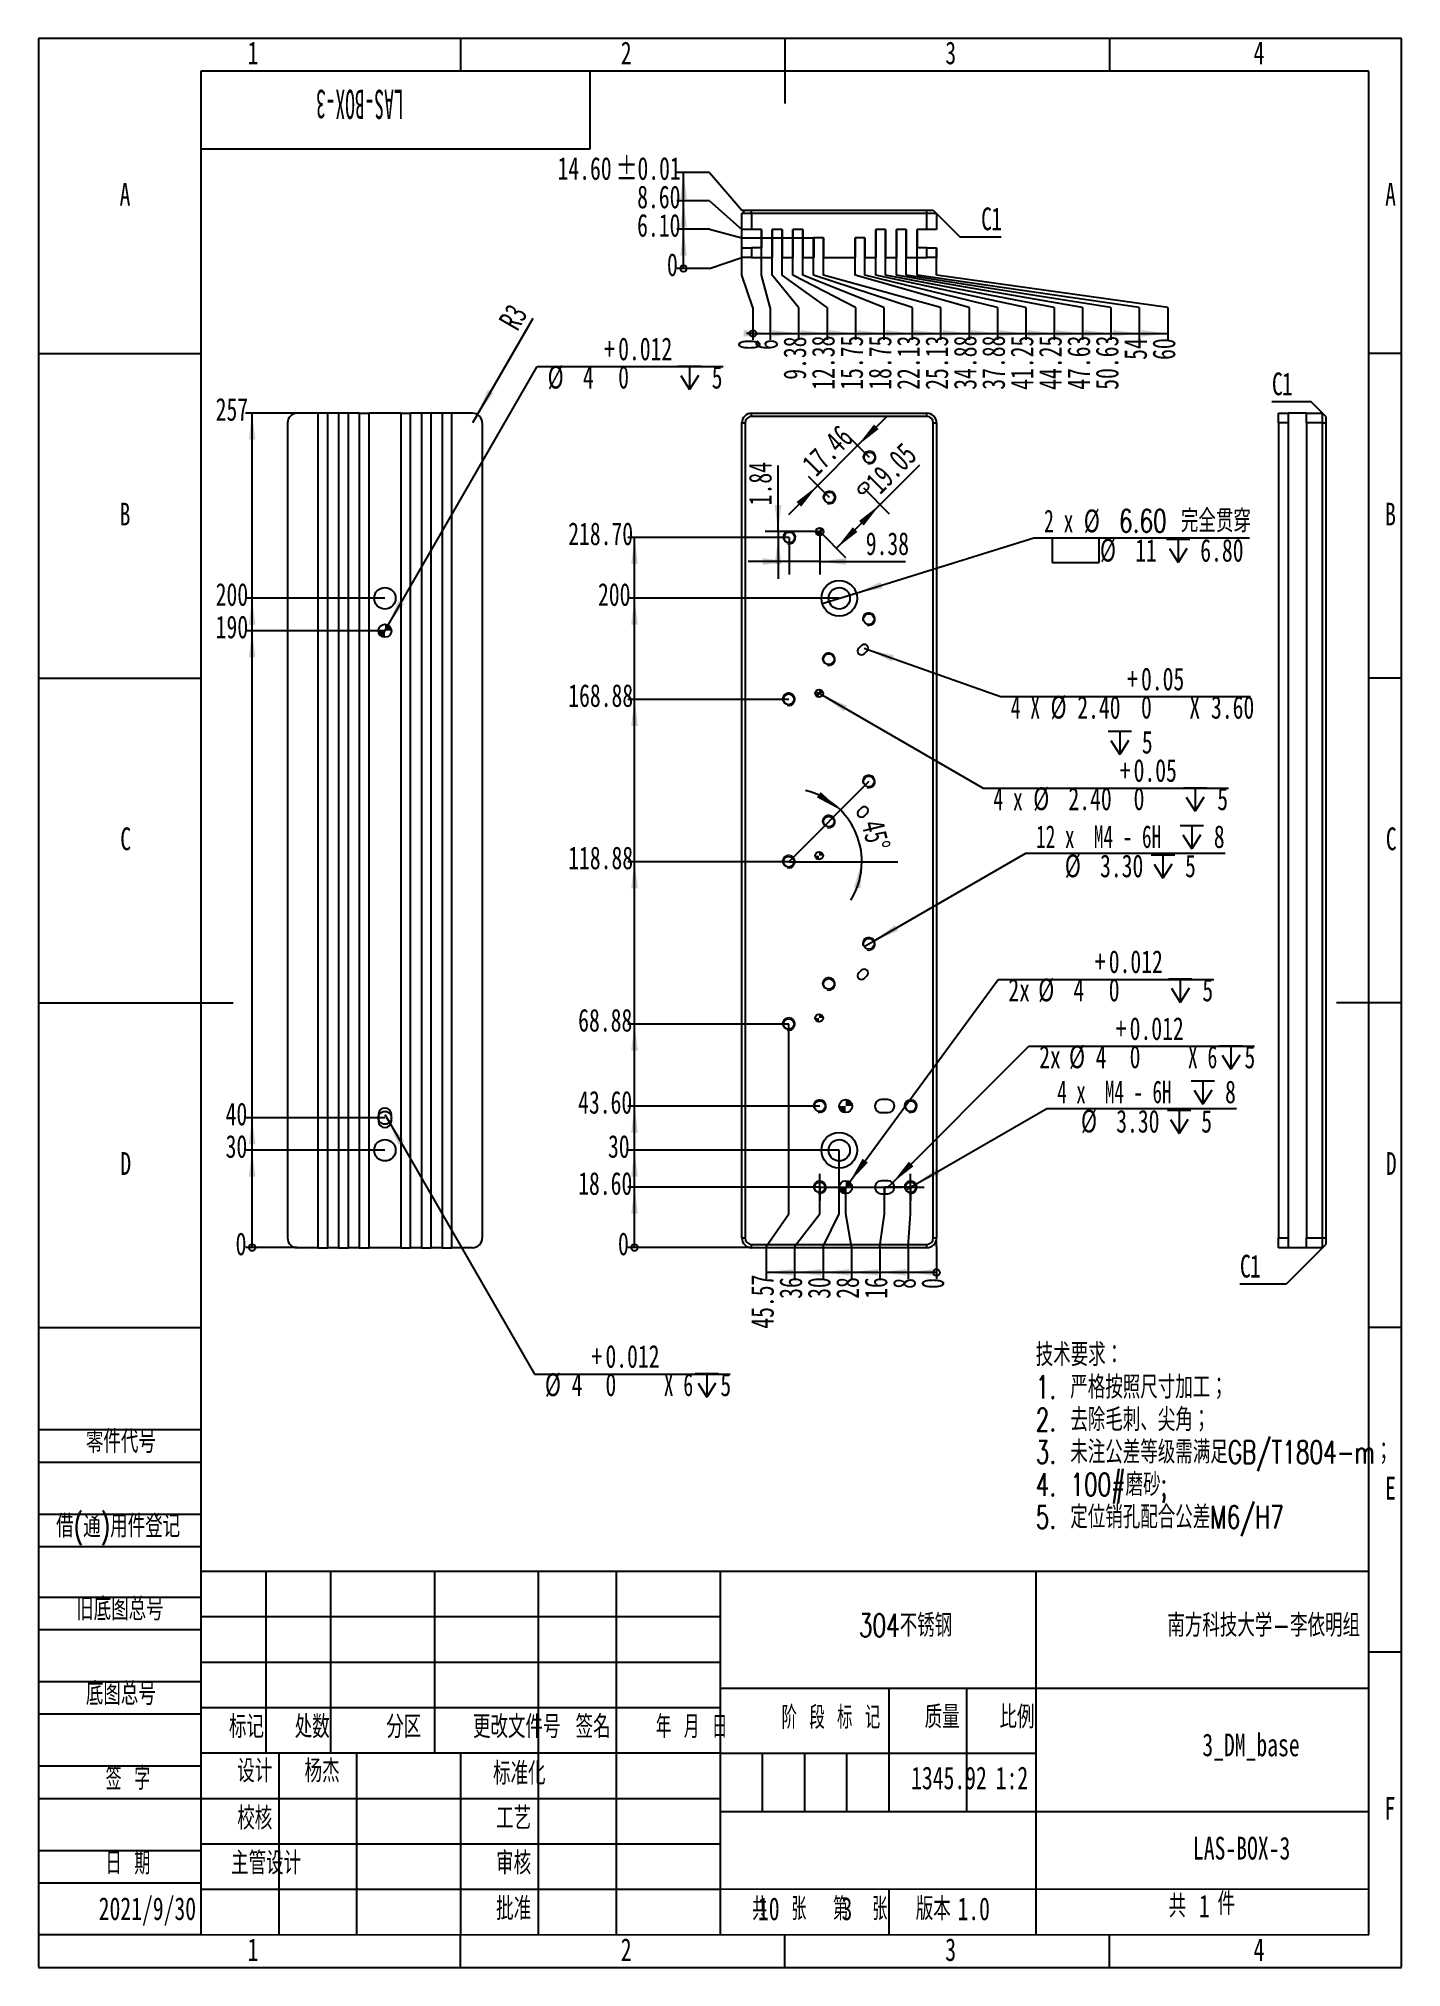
# Model space of a CAD drawing. Header units: millimetres. Extents: x 0 to 210, y 0 to 297.
import ezdxf

# ---------------------------------------------------------------- set-up
doc = ezdxf.new("R2010")
doc.units = ezdxf.units.MM
doc.linetypes.add('CENTERX2', pattern=[20.32, 12.7, -2.54, 2.54, -2.54])
doc.layers.add('图框', color=7, linetype='Continuous')
doc.layers.add('图纸格式', color=7, linetype='Continuous')
doc.styles.add('SLDTEXTSTYLE0', font='TXT', dxfattribs={"width": 0.7, "bigfont": 'bigfont'})
doc.styles.add('SLDTEXTSTYLE1', font='TXT', dxfattribs={"width": 0.62, "bigfont": 'bigfont'})
doc.styles.add('SLDTEXTSTYLE2', font='TXT', dxfattribs={"width": 0.614286, "bigfont": 'bigfont'})
doc.styles.add('SLDTEXTSTYLE3', font='TXT', dxfattribs={"width": 0.6, "bigfont": 'bigfont'})
doc.styles.add('SLDTEXTSTYLE4', font='TXT', dxfattribs={"width": 0.633333, "bigfont": 'bigfont'})
doc.styles.add('SLDTEXTSTYLE5', font='TXT', dxfattribs={"width": 0.7})
doc.styles.add('SLDTEXTSTYLE6', font='TXT', dxfattribs={"width": 0.49})
doc.styles.add('SLDTEXTSTYLE7', font='TXT', dxfattribs={"width": 0.623077})
doc.styles.add('SLDTEXTSTYLE8', font='TXT', dxfattribs={"width": 0.633333})
doc.styles.add('SLDTEXTSTYLE9', font='TXT', dxfattribs={"width": 0.616667})
doc.dimstyles.new('SLDDIMSTYLE0', dxfattribs={"dimtxt": 3.5, "dimasz": 0.338667, "dimexe": 0, "dimexo": 0.0625, "dimgap": 0.875, "dimtad": 0, "dimtih": 1, "dimtoh": 1, "dimdec": 0, "dimlfac": 2, "dimrnd": 1e-09, "dimdsep": 46, "dimtxsty": 'SLDTEXTSTYLE5', "dimblk1": 'ORIGIN', "dimblk2": 'ORIGIN', "dimsah": 1, "dimcen": 0.09, "dimadec": 0, "dimazin": 2, "dimtfac": 1, "dimtdec": 0, "dimtofl": 0, "dimtmove": 0, "dimatfit": 3, "dimldrblk": 'ORIGIN', "dimfxl": 0, "dimfrac": 2, "dimtolj": 1, "dimtzin": 12, "dimarcsym": 0})
doc.dimstyles.new('SLDDIMSTYLE1', dxfattribs={"dimtxt": 3.5, "dimasz": 4.08, "dimexe": 0, "dimexo": 0.0625, "dimgap": 0.875, "dimtad": 0, "dimtih": 1, "dimtoh": 1, "dimlfac": 2, "dimrnd": 1e-09, "dimzin": 4, "dimdsep": 46, "dimtxsty": 'SLDTEXTSTYLE5', "dimsah": 1, "dimcen": 0.09, "dimadec": 0, "dimazin": 1, "dimtfac": 1, "dimtofl": 0, "dimtmove": 0, "dimatfit": 3, "dimfxl": 0, "dimfrac": 2, "dimtolj": 1, "dimtzin": 12, "dimarcsym": 0})
doc.dimstyles.new('SLDDIMSTYLE10', dxfattribs={"dimtxt": 3.5, "dimasz": 4.08, "dimexe": 0, "dimexo": 0.0625, "dimgap": 0.875, "dimtad": 0, "dimtih": 1, "dimtoh": 1, "dimdec": 6, "dimlfac": 2, "dimrnd": 1e-09, "dimzin": 12, "dimdsep": 46, "dimtxsty": 'SLDTEXTSTYLE5', "dimsah": 1, "dimcen": 0, "dimadec": 0, "dimazin": 3, "dimtol": 1, "dimtp": 0.012, "dimtfac": 1, "dimtdec": 3, "dimtofl": 0, "dimtmove": 0, "dimatfit": 3, "dimfxl": 0, "dimfrac": 2, "dimtolj": 1, "dimtzin": 0, "dimarcsym": 0})
doc.dimstyles.new('SLDDIMSTYLE11', dxfattribs={"dimtxt": 3.5, "dimasz": 4.08, "dimexe": 0, "dimexo": 0.0625, "dimgap": 0.875, "dimtad": 0, "dimtih": 1, "dimtoh": 1, "dimlfac": 2, "dimrnd": 1e-09, "dimzin": 4, "dimdsep": 46, "dimtxsty": 'SLDTEXTSTYLE5', "dimblk1": 'NONE', "dimsah": 1, "dimcen": 0, "dimadec": 0, "dimazin": 1, "dimtfac": 1, "dimtmove": 0, "dimatfit": 3, "dimldrblk": 'NONE', "dimfxl": 0, "dimfrac": 2, "dimtolj": 1, "dimtzin": 12, "dimarcsym": 0})
doc.dimstyles.new('SLDDIMSTYLE12', dxfattribs={"dimtxt": 3.5, "dimasz": 4.08, "dimexe": 0, "dimexo": 0.0625, "dimgap": 0.875, "dimtad": 0, "dimtih": 1, "dimtoh": 1, "dimlfac": 2, "dimrnd": 1e-09, "dimzin": 4, "dimdsep": 46, "dimtxsty": 'SLDTEXTSTYLE5', "dimsah": 1, "dimcen": 0.09, "dimadec": 0, "dimazin": 1, "dimtol": 1, "dimtp": 0.01, "dimtm": 0.01, "dimtfac": 1, "dimtofl": 0, "dimtmove": 0, "dimatfit": 3, "dimfxl": 0, "dimfrac": 2, "dimtolj": 1, "dimarcsym": 0})
doc.dimstyles.new('SLDDIMSTYLE13', dxfattribs={"dimtxt": 3.5, "dimasz": 4.08, "dimexe": 0, "dimexo": 0.0625, "dimgap": 0.875, "dimtad": 0, "dimtih": 1, "dimtoh": 1, "dimdec": 6, "dimlfac": 2, "dimrnd": 1e-09, "dimzin": 12, "dimdsep": 46, "dimtxsty": 'SLDTEXTSTYLE5', "dimsah": 1, "dimcen": 0, "dimadec": 0, "dimazin": 3, "dimtol": 1, "dimtp": 0.012, "dimtfac": 1, "dimtofl": 0, "dimtmove": 0, "dimatfit": 3, "dimfxl": 0, "dimfrac": 2, "dimtolj": 1, "dimtzin": 0, "dimarcsym": 0})
doc.dimstyles.new('SLDDIMSTYLE14', dxfattribs={"dimtxt": 3.5, "dimasz": 4.08, "dimexe": 0, "dimexo": 0.0625, "dimgap": 0.875, "dimtad": 2, "dimlfac": 2, "dimrnd": 1e-09, "dimzin": 12, "dimdsep": 46, "dimtxsty": 'SLDTEXTSTYLE5', "dimsah": 1, "dimcen": 0, "dimadec": 0, "dimazin": 3, "dimtfac": 1, "dimtofl": 0, "dimtmove": 0, "dimatfit": 3, "dimfxl": 0, "dimfrac": 2, "dimtolj": 1, "dimtzin": 12, "dimarcsym": 0})
doc.dimstyles.new('SLDDIMSTYLE2', dxfattribs={"dimtxt": 3.5, "dimasz": 4.08, "dimexe": 0, "dimexo": 0.0625, "dimgap": 0.875, "dimtad": 0, "dimtih": 1, "dimtoh": 1, "dimlfac": 2, "dimrnd": 1e-09, "dimzin": 12, "dimdsep": 46, "dimtxsty": 'SLDTEXTSTYLE5', "dimsah": 1, "dimcen": 0.09, "dimadec": 0, "dimazin": 3, "dimtfac": 1, "dimtofl": 0, "dimtmove": 0, "dimatfit": 3, "dimfxl": 0, "dimfrac": 2, "dimtolj": 1, "dimtzin": 12, "dimarcsym": 0})
doc.dimstyles.new('SLDDIMSTYLE3', dxfattribs={"dimtxt": 3.5, "dimasz": 4.08, "dimexe": 0, "dimexo": 0.0625, "dimgap": 0.875, "dimtad": 2, "dimdec": 4, "dimlfac": 2, "dimzin": 12, "dimdsep": 46, "dimtxsty": 'SLDTEXTSTYLE5', "dimsah": 1, "dimcen": 0.09, "dimazin": 3, "dimtfac": 1, "dimtofl": 0, "dimtmove": 0, "dimatfit": 3, "dimfxl": 0, "dimfrac": 2, "dimtolj": 1, "dimtzin": 12, "dimarcsym": 0})
doc.dimstyles.new('SLDDIMSTYLE4', dxfattribs={"dimtxt": 3.5, "dimasz": 4.08, "dimexe": 0, "dimexo": 0.0625, "dimgap": 0.875, "dimtad": 2, "dimlfac": 2, "dimrnd": 1e-09, "dimzin": 12, "dimdsep": 46, "dimtxsty": 'SLDTEXTSTYLE5', "dimsah": 1, "dimcen": 0.09, "dimadec": 0, "dimazin": 3, "dimtfac": 1, "dimtofl": 0, "dimtmove": 0, "dimatfit": 3, "dimfxl": 0, "dimfrac": 2, "dimtolj": 1, "dimtzin": 12, "dimarcsym": 0})
doc.dimstyles.new('SLDDIMSTYLE5', dxfattribs={"dimtxt": 3.5, "dimasz": 4.08, "dimexe": 0, "dimexo": 0.0625, "dimgap": 0.875, "dimtad": 2, "dimlfac": 2, "dimrnd": 1e-09, "dimzin": 12, "dimdsep": 46, "dimtxsty": 'SLDTEXTSTYLE5', "dimsah": 1, "dimcen": 0.09, "dimadec": 0, "dimazin": 3, "dimtfac": 1, "dimtmove": 0, "dimatfit": 0, "dimfxl": 0, "dimfrac": 2, "dimtolj": 1, "dimtzin": 12, "dimarcsym": 0})
doc.dimstyles.new('SLDDIMSTYLE6', dxfattribs={"dimtxt": 3.5, "dimasz": 4.08, "dimexe": 0, "dimexo": 0.0625, "dimgap": 0.875, "dimtad": 0, "dimtih": 1, "dimtoh": 1, "dimdec": 6, "dimlfac": 2, "dimrnd": 1e-09, "dimzin": 12, "dimdsep": 46, "dimtxsty": 'SLDTEXTSTYLE5', "dimblk1": 'NONE', "dimsah": 1, "dimcen": 0, "dimadec": 0, "dimazin": 3, "dimtfac": 1, "dimtmove": 0, "dimatfit": 3, "dimldrblk": 'NONE', "dimfxl": 0, "dimfrac": 2, "dimtolj": 1, "dimtzin": 12, "dimarcsym": 0})
doc.dimstyles.new('SLDDIMSTYLE7', dxfattribs={"dimtxt": 3.5, "dimasz": 4.08, "dimexe": 0, "dimexo": 0.0625, "dimgap": 0.875, "dimtad": 0, "dimtih": 1, "dimtoh": 1, "dimlfac": 2, "dimrnd": 1e-09, "dimzin": 4, "dimdsep": 46, "dimtxsty": 'SLDTEXTSTYLE5', "dimsah": 1, "dimcen": 0, "dimadec": 0, "dimazin": 1, "dimtol": 1, "dimtp": 0.05, "dimtfac": 1, "dimtofl": 0, "dimtmove": 0, "dimatfit": 3, "dimfxl": 0, "dimfrac": 2, "dimtolj": 1, "dimtzin": 0, "dimarcsym": 0})
doc.dimstyles.new('SLDDIMSTYLE8', dxfattribs={"dimtxt": 3.5, "dimasz": 4.08, "dimexe": 0, "dimexo": 0.0625, "dimgap": 0.875, "dimtad": 0, "dimtih": 1, "dimtoh": 1, "dimdec": 6, "dimlfac": 2, "dimrnd": 1e-09, "dimzin": 12, "dimdsep": 46, "dimtxsty": 'SLDTEXTSTYLE5', "dimblk1": 'NONE', "dimsah": 1, "dimcen": 0, "dimadec": 0, "dimazin": 3, "dimtol": 1, "dimtp": 0.012, "dimtfac": 1, "dimtdec": 3, "dimtmove": 0, "dimatfit": 3, "dimldrblk": 'NONE', "dimfxl": 0, "dimfrac": 2, "dimtolj": 1, "dimtzin": 0, "dimarcsym": 0})
doc.dimstyles.new('SLDDIMSTYLE9', dxfattribs={"dimtxt": 3.5, "dimasz": 4.08, "dimexe": 0, "dimexo": 0.0625, "dimgap": 0.875, "dimtad": 0, "dimtih": 1, "dimtoh": 1, "dimlfac": 2, "dimrnd": 1e-09, "dimzin": 4, "dimdsep": 46, "dimtxsty": 'SLDTEXTSTYLE5', "dimblk1": 'NONE', "dimsah": 1, "dimcen": 0, "dimadec": 0, "dimazin": 1, "dimtol": 1, "dimtp": 0.05, "dimtfac": 1, "dimtmove": 0, "dimatfit": 3, "dimldrblk": 'NONE', "dimfxl": 0, "dimfrac": 2, "dimtolj": 1, "dimtzin": 0, "dimarcsym": 0})

msp = doc.modelspace()

# ---------------------------------------------------------------- texts
at = {"color": 7, "linetype": 'Continuous', "lineweight": 0, "char_height": 3.5, "attachment_point": 2, "style": 'SLDTEXTSTYLE5'}
for s, insert in [('1', (33.04444444, 296.54775852)), ('2', (90.54444444, 296.54775852)), ('3', (140.54444444, 296.54775852)), ('4', (188.04444444, 296.54775852))]:
    msp.add_mtext(s, dxfattribs=dict(at, insert=insert))
at = {"layer": '图框', "insert": (49.49480756, 284.60815616), "char_height": 4.5, "attachment_point": 2, "rotation": 180, "style": 'SLDTEXTSTYLE6'}
msp.add_mtext('LAS-BOX-3', dxfattribs=at)
at = {"layer": '图框', "char_height": 3.5}
for s, insert, attachment_point, style in [('A', (13.32031252, 274.77069777), 2, 'SLDTEXTSTYLE5'), ('A', (208.32031252, 274.77069777), 2, 'SLDTEXTSTYLE5'), ('B', (13.32031252, 225.52069777), 2, 'SLDTEXTSTYLE5'), ('B', (208.32031252, 225.52069777), 2, 'SLDTEXTSTYLE5'), ('C', (13.42725694, 175.52069777), 2, 'SLDTEXTSTYLE5'), ('C', (208.42725694, 175.52069777), 2, 'SLDTEXTSTYLE5'), ('D', (13.42968752, 125.52069777), 2, 'SLDTEXTSTYLE5'), ('D', (208.42968752, 125.52069777), 2, 'SLDTEXTSTYLE5'), ('零件代号', (7.29211667, 82.70329204), 1, 'SLDTEXTSTYLE0'), ('E', (208.31788194, 75.52069777), 2, 'SLDTEXTSTYLE5'), ('借(通)用件登记', (2.70461632, 69.67773255), 1, 'SLDTEXTSTYLE0'), ('旧底图总号', (5.79211643, 56.90530001), 1, 'SLDTEXTSTYLE0'), ('304不锈钢', (133.58640904, 54.3990526), 2, 'SLDTEXTSTYLE0'), ('南方科技大学-李依明组', (188.77901833, 54.39905289), 2, 'SLDTEXTSTYLE0'), ('底图总号', (7.29211667, 43.88526413), 1, 'SLDTEXTSTYLE0'), ('标记', (32.04010752, 38.78855981), 2, 'SLDTEXTSTYLE0'), ('处数', (42.16063697, 38.78855981), 2, 'SLDTEXTSTYLE0'), ('分区', (56.25990084, 38.78855981), 2, 'SLDTEXTSTYLE0'), ('更改文件号', (73.68047433, 38.78855981), 2, 'SLDTEXTSTYLE0'), ('签名', (85.44110771, 38.78855981), 2, 'SLDTEXTSTYLE0'), ('年 月 日', (100.61729645, 38.78855981), 2, 'SLDTEXTSTYLE1'), ('阶 段 标 记', (122.08305005, 40.21624708), 2, 'SLDTEXTSTYLE2'), ('质量', (139.22666099, 40.28618167), 2, 'SLDTEXTSTYLE0'), ('比例', (150.75914226, 40.28618167), 2, 'SLDTEXTSTYLE0'), ('3_DM_base', (186.81512926, 35.99341121), 2, 'SLDTEXTSTYLE5'), ('签 字', (13.76749305, 30.80699396), 2, 'SLDTEXTSTYLE4'), ('设计', (33.31082705, 31.97276116), 2, 'SLDTEXTSTYLE0'), ('杨杰', (43.69188705, 31.97276145), 2, 'SLDTEXTSTYLE0'), ('标准化', (74.07404119, 31.59203863), 2, 'SLDTEXTSTYLE0'), ('1345.92', (140.27691596, 30.90835364), 2, 'SLDTEXTSTYLE5'), ('1:2', (149.98622562, 30.90835364), 2, 'SLDTEXTSTYLE5'), ('校核', (33.31082705, 24.70216765), 2, 'SLDTEXTSTYLE0'), ('工艺', (73.19661051, 24.70216765), 2, 'SLDTEXTSTYLE0'), ('F', (208.22430554, 26.21096062), 2, 'SLDTEXTSTYLE5'), ('日 期', (13.76749305, 17.7869982), 2, 'SLDTEXTSTYLE4'), ('主管设计', (35.06082713, 17.78791054), 2, 'SLDTEXTSTYLE0'), ('审核', (73.19661051, 17.79738322), 2, 'SLDTEXTSTYLE0'), ('LAS-BOX-3', (185.37745564, 20.08420473), 2, 'SLDTEXTSTYLE5'), ('2021/9/30', (16.76850515, 10.77839845), 2, 'SLDTEXTSTYLE5'), ('批准', (73.19904103, 10.77839816), 2, 'SLDTEXTSTYLE0'), ('共  张', (114.13669954, 10.74831967), 2, 'SLDTEXTSTYLE3'), ('10', (110.84850132, 10.74831996), 1, 'SLDTEXTSTYLE5'), ('第  张', (126.6114846, 10.74831967), 2, 'SLDTEXTSTYLE3'), ('3', (123.72354153, 10.74831996), 1, 'SLDTEXTSTYLE5'), ('版本', (137.85227334, 10.74831967), 2, 'SLDTEXTSTYLE0'), ('1.0', (141.58901891, 10.74831996), 1, 'SLDTEXTSTYLE5'), ('共', (174.12816581, 11.16637501), 1, 'SLDTEXTSTYLE0'), ('件', (181.66002737, 11.52216087), 1, 'SLDTEXTSTYLE0'), ('1', (33.04444444, 4.46096062), 2, 'SLDTEXTSTYLE5'), ('2', (90.54444444, 4.46096062), 2, 'SLDTEXTSTYLE5'), ('3', (140.54444444, 4.46096062), 2, 'SLDTEXTSTYLE5'), ('4', (188.04444444, 4.46096062), 2, 'SLDTEXTSTYLE5')]:
    msp.add_mtext(s, dxfattribs=dict(at, insert=insert, attachment_point=attachment_point, style=style))
at = {"layer": '图纸格式', "insert": (178.79285063, 11.1663753), "char_height": 3.5, "attachment_point": 1, "style": 'SLDTEXTSTYLE5'}
msp.add_mtext('1', dxfattribs=at)

# ---------------------------------------------------------------- blocks, each defined once
blk = doc.blocks.new('SW_NOTE_0')
at = {"layer": '图纸格式', "color": 0, "char_height": 3.5, "attachment_point": 1, "style": 'SLDTEXTSTYLE0'}
for s, insert in [('技术要求：', (0, 4.51)), ('1. 严格按照尺寸加工；', (0, -0.49)), ('2. 去除毛刺、尖角；', (0, -5.49)), ('3. 未注公差等级需满足GB/T1804-m；', (0, -10.49)), ('4. 100#磨砂;', (0, -15.49)), ('5. 定位销孔配合公差M6/H7', (0, -20.49))]:
    blk.add_mtext(s, dxfattribs=dict(at, insert=insert))
blk = doc.blocks.new('_Origin')
at = {"color": 0, "linetype": 'ByBlock', "lineweight": -2}
blk.add_line((0, 0), (-1, 0), dxfattribs=at)
blk.add_circle((0, 0), 0.5, dxfattribs=at)
blk = doc.blocks.new('_D')
at = {"layer": '图纸格式'}
blk.add_line((109.87, 110.81), (90.81, 110.81), dxfattribs=at)
at = {"layer": '图纸格式', "xscale": 1.016, "yscale": 1.016}
blk.add_blockref('_Origin', (91.83, 110.81), dxfattribs=at)
at = {"layer": '图纸格式', "insert": (89.28, 113.15), "char_height": 3.5, "attachment_point": 1, "style": 'SLDTEXTSTYLE5'}
blk.add_mtext('0', dxfattribs=at)
blk = doc.blocks.new('_D_1')
at = {"layer": '图纸格式'}
for p, q in [((120.37, 120.11), (90.81, 120.11)), ((91.83, 110.81), (91.83, 120.11))]:
    blk.add_line(p, q, dxfattribs=at)
blk.add_solid([(91.83, 120.11), (91.32, 116.03), (92.34, 116.03)], dxfattribs=at)
at = {"layer": '图纸格式', "insert": (83.15, 122.45), "char_height": 3.5, "attachment_point": 1, "style": 'SLDTEXTSTYLE5'}
blk.add_mtext('18.60', dxfattribs=at)
blk = doc.blocks.new('_D_2')
at = {"layer": '图纸格式'}
for p, q in [((123.37, 125.81), (90.81, 125.81)), ((91.83, 120.11), (91.83, 125.81))]:
    blk.add_line(p, q, dxfattribs=at)
blk.add_solid([(91.83, 125.81), (91.32, 121.73), (92.34, 121.73)], dxfattribs=at)
at = {"layer": '图纸格式', "insert": (87.74, 128.15), "char_height": 3.5, "attachment_point": 1, "style": 'SLDTEXTSTYLE5'}
blk.add_mtext('30', dxfattribs=at)
blk = doc.blocks.new('_D_3')
at = {"layer": '图纸格式'}
for p, q in [((120.37, 132.61), (90.81, 132.61)), ((91.83, 125.81), (91.83, 132.61))]:
    blk.add_line(p, q, dxfattribs=at)
blk.add_solid([(91.83, 132.61), (91.32, 128.53), (92.34, 128.53)], dxfattribs=at)
at = {"layer": '图纸格式', "insert": (83.14, 134.95), "char_height": 3.5, "attachment_point": 1, "style": 'SLDTEXTSTYLE5'}
blk.add_mtext('43.60', dxfattribs=at)
blk = doc.blocks.new('_D_4')
at = {"layer": '图纸格式'}
for p, q in [((115.58, 145.24), (90.81, 145.24)), ((91.83, 132.61), (91.83, 145.24))]:
    blk.add_line(p, q, dxfattribs=at)
blk.add_solid([(91.83, 145.24), (91.32, 141.16), (92.34, 141.16)], dxfattribs=at)
at = {"layer": '图纸格式', "insert": (83.15, 147.59), "char_height": 3.5, "attachment_point": 1, "style": 'SLDTEXTSTYLE5'}
blk.add_mtext('68.88', dxfattribs=at)
blk = doc.blocks.new('_D_5')
at = {"layer": '图纸格式'}
for p, q in [((115.58, 170.24), (90.81, 170.24)), ((91.83, 145.24), (91.83, 170.24))]:
    blk.add_line(p, q, dxfattribs=at)
blk.add_solid([(91.83, 170.24), (91.32, 166.16), (92.34, 166.16)], dxfattribs=at)
at = {"layer": '图纸格式', "insert": (81.61, 172.59), "char_height": 3.5, "attachment_point": 1, "style": 'SLDTEXTSTYLE5'}
blk.add_mtext('118.88', dxfattribs=at)
blk = doc.blocks.new('_D_6')
at = {"layer": '图纸格式'}
for p, q in [((115.58, 195.24), (90.81, 195.24)), ((91.83, 170.24), (91.83, 195.24))]:
    blk.add_line(p, q, dxfattribs=at)
blk.add_solid([(91.83, 195.24), (91.32, 191.16), (92.34, 191.16)], dxfattribs=at)
at = {"layer": '图纸格式', "insert": (81.62, 197.59), "char_height": 3.5, "attachment_point": 1, "style": 'SLDTEXTSTYLE5'}
blk.add_mtext('168.88', dxfattribs=at)
blk = doc.blocks.new('_D_7')
at = {"layer": '图纸格式'}
for p, q in [((123.37, 210.81), (90.81, 210.81)), ((91.83, 195.24), (91.83, 210.81))]:
    blk.add_line(p, q, dxfattribs=at)
blk.add_solid([(91.83, 210.81), (91.32, 206.73), (92.34, 206.73)], dxfattribs=at)
at = {"layer": '图纸格式', "insert": (86.2, 213.15), "char_height": 3.5, "attachment_point": 1, "style": 'SLDTEXTSTYLE5'}
blk.add_mtext('200', dxfattribs=at)
blk = doc.blocks.new('_D_8')
at = {"layer": '图纸格式'}
for p, q in [((115.67, 220.16), (90.81, 220.16)), ((91.83, 210.81), (91.83, 220.16))]:
    blk.add_line(p, q, dxfattribs=at)
blk.add_solid([(91.83, 220.16), (91.32, 216.08), (92.34, 216.08)], dxfattribs=at)
at = {"layer": '图纸格式', "insert": (81.61, 222.5), "char_height": 3.5, "attachment_point": 1, "style": 'SLDTEXTSTYLE5'}
blk.add_mtext('218.70', dxfattribs=at)
blk = doc.blocks.new('_D_9')
at = {"layer": '图纸格式'}
for q in [(138.37, 112.31), (138.37, 106)]:
    blk.add_line((138.37, 111), q, dxfattribs=at)
at = {"layer": '图纸格式', "xscale": 1.016, "yscale": 1.016}
blk.add_blockref('_Origin', (138.37, 107.01), dxfattribs=at)
at = {"layer": '图纸格式', "insert": (136.02, 104.46), "char_height": 3.5, "attachment_point": 1, "rotation": 90, "style": 'SLDTEXTSTYLE5'}
blk.add_mtext('0', dxfattribs=at)
blk = doc.blocks.new('_D_10')
at = {"layer": '图纸格式'}
for p, q in [((134.37, 116), (134.37, 120.11)), ((133.99, 111), (134.37, 116)), ((133.99, 111), (133.99, 106)), ((138.37, 107.01), (133.99, 107.01))]:
    blk.add_line(p, q, dxfattribs=at)
blk.add_solid([(133.99, 107.01), (138.07, 106.51), (138.07, 107.52)], dxfattribs=at)
at = {"layer": '图纸格式', "insert": (131.65, 104.47), "char_height": 3.5, "attachment_point": 1, "rotation": 90, "style": 'SLDTEXTSTYLE5'}
blk.add_mtext('8', dxfattribs=at)
blk = doc.blocks.new('_D_11')
at = {"layer": '图纸格式'}
for p, q in [((130.37, 116), (130.37, 120.11)), ((129.62, 111), (130.37, 116)), ((129.62, 111), (129.62, 106)), ((133.99, 107.01), (129.62, 107.01))]:
    blk.add_line(p, q, dxfattribs=at)
blk.add_solid([(129.62, 107.01), (133.7, 106.51), (133.7, 107.52)], dxfattribs=at)
at = {"layer": '图纸格式', "insert": (127.27, 102.93), "char_height": 3.5, "attachment_point": 1, "rotation": 90, "style": 'SLDTEXTSTYLE5'}
blk.add_mtext('16', dxfattribs=at)
blk = doc.blocks.new('_D_12')
at = {"layer": '图纸格式'}
for p, q in [((124.37, 116), (124.37, 120.11)), ((125.25, 111), (124.37, 116)), ((125.25, 111), (125.25, 106)), ((129.62, 107.01), (125.25, 107.01))]:
    blk.add_line(p, q, dxfattribs=at)
blk.add_solid([(125.25, 107.01), (129.33, 106.51), (129.33, 107.52)], dxfattribs=at)
at = {"layer": '图纸格式', "insert": (122.9, 102.93), "char_height": 3.5, "attachment_point": 1, "rotation": 90, "style": 'SLDTEXTSTYLE5'}
blk.add_mtext('28', dxfattribs=at)
blk = doc.blocks.new('_D_13')
at = {"layer": '图纸格式'}
for p, q in [((123.37, 116), (123.37, 125.81)), ((120.87, 111), (123.37, 116)), ((120.87, 111), (120.87, 106)), ((125.25, 107.01), (120.87, 107.01))]:
    blk.add_line(p, q, dxfattribs=at)
blk.add_solid([(120.87, 107.01), (124.95, 106.51), (124.95, 107.52)], dxfattribs=at)
at = {"layer": '图纸格式', "insert": (118.52, 102.93), "char_height": 3.5, "attachment_point": 1, "rotation": 90, "style": 'SLDTEXTSTYLE5'}
blk.add_mtext('30', dxfattribs=at)
blk = doc.blocks.new('_D_14')
at = {"layer": '图纸格式'}
for p, q in [((120.37, 116), (120.37, 120.11)), ((116.5, 111), (120.37, 116)), ((116.5, 111), (116.5, 106)), ((120.87, 107.01), (116.5, 107.01))]:
    blk.add_line(p, q, dxfattribs=at)
blk.add_solid([(116.5, 107.01), (120.58, 106.51), (120.58, 107.52)], dxfattribs=at)
at = {"layer": '图纸格式', "insert": (114.15, 102.93), "char_height": 3.5, "attachment_point": 1, "rotation": 90, "style": 'SLDTEXTSTYLE5'}
blk.add_mtext('36', dxfattribs=at)
blk = doc.blocks.new('_D_15')
at = {"layer": '图纸格式'}
for p, q in [((115.58, 116), (115.58, 145.24)), ((112.12, 111), (115.58, 116)), ((112.12, 111), (112.12, 106)), ((116.5, 107.01), (112.12, 107.01))]:
    blk.add_line(p, q, dxfattribs=at)
blk.add_solid([(112.12, 107.01), (116.2, 106.51), (116.2, 107.52)], dxfattribs=at)
at = {"layer": '图纸格式', "insert": (109.78, 98.33), "char_height": 3.5, "attachment_point": 1, "rotation": 90, "style": 'SLDTEXTSTYLE5'}
blk.add_mtext('45.57', dxfattribs=at)
blk = doc.blocks.new('_D_16')
at = {"layer": '图纸格式'}
for start, end in [(45, 76.5884), (0, 45), (328.4116, 0)]:
    blk.add_arc((115.58, 170.24), 11.27, start, end, dxfattribs=at)
for points in [[(123.55, 178.21), (120.5, 180.97), (119.92, 180.14)], [(126.85, 170.24), (125.65, 166.31), (126.65, 166.14)]]:
    blk.add_solid(points, dxfattribs=at)
at = {"layer": '图纸格式', "insert": (130.2, 176.93), "char_height": 3.5, "attachment_point": 1, "rotation": 283.6021, "style": 'SLDTEXTSTYLE5'}
blk.add_mtext('45°', dxfattribs=at)
blk = doc.blocks.new('_D_17')
at = {"layer": '图纸格式'}
for p, q in [((129.67, 225.24), (135.8, 231.37)), ((127.1, 227.81), (131.08, 223.83)), ((122.93, 218.51), (129.67, 225.24)), ((120.37, 221.08), (124.35, 217.09))]:
    blk.add_line(p, q, dxfattribs=at)
for points in [[(129.67, 225.24), (126.43, 222.72), (127.14, 222)], [(122.93, 218.51), (126.18, 221.03), (125.46, 221.75)]]:
    blk.add_solid(points, dxfattribs=at)
at = {"layer": '图纸格式', "insert": (127.19, 229.14), "char_height": 3.5, "attachment_point": 1, "rotation": 45, "style": 'SLDTEXTSTYLE5'}
blk.add_mtext('19.05', dxfattribs=at)
blk = doc.blocks.new('_D_18')
at = {"layer": '图纸格式'}
for p, q in [((126.2, 234.33), (130.69, 238.82)), ((128.02, 232.5), (124.78, 235.74)), ((126.2, 234.33), (120.03, 228.15)), ((121.85, 226.33), (118.61, 229.57)), ((120.03, 228.15), (115.54, 223.66))]:
    blk.add_line(p, q, dxfattribs=at)
for points in [[(126.2, 234.33), (129.44, 236.85), (128.72, 237.57)], [(120.03, 228.15), (116.78, 225.63), (117.5, 224.91)]]:
    blk.add_solid(points, dxfattribs=at)
at = {"layer": '图纸格式', "insert": (117.35, 231.85), "char_height": 3.5, "attachment_point": 1, "rotation": 45, "style": 'SLDTEXTSTYLE5'}
blk.add_mtext('17.46', dxfattribs=at)
blk = doc.blocks.new('SW_SYMBOL_HOLE_DEPTH')
at = {"layer": '图纸格式', "color": 0}
for p, q in [((0, 875), (800, 875)), ((400, 875), (400, 75)), ((100, 555), (400, 75)), ((700, 555), (400, 75))]:
    blk.add_line(p, q, dxfattribs=at)
blk = doc.blocks.new('_D_19')
at = {"layer": '图纸格式'}
for p, q in [((128.65, 158), (152.11, 171.54)), ((152.11, 171.54), (182.84, 171.54)), ((127.22, 157.18), (128.65, 158))]:
    blk.add_line(p, q, dxfattribs=at)
blk.add_solid([(128.65, 158), (132.43, 159.6), (131.93, 160.48)], dxfattribs=at)
at = {"layer": '图纸格式', "xscale": 0.004511737089201878, "yscale": 0.004511737089201878, "zscale": 0.004511737089201878}
for p in [(175.88, 171.87), (171.45, 167.36)]:
    blk.add_blockref('SW_SYMBOL_HOLE_DEPTH', p, dxfattribs=at)
at = {"layer": '图纸格式', "char_height": 3.5, "attachment_point": 1}
for s, insert, style in [('12 x  M4 - 6H', (153.7, 175.86), 'SLDTEXTSTYLE7'), ('8', (181.09, 175.86), 'SLDTEXTSTYLE5'), ('%%c', (158.13, 171.36), 'SLDTEXTSTYLE5'), ('3.30', (163.56, 171.35), 'SLDTEXTSTYLE5'), ('5', (176.66, 171.35), 'SLDTEXTSTYLE5')]:
    blk.add_mtext(s, dxfattribs=dict(at, insert=insert, style=style))
blk = doc.blocks.new('_None')
blk = doc.blocks.new('_D_20')
at = {"layer": '图纸格式'}
for p, q in [((127.22, 203.11), (127.79, 202.91)), ((127.79, 202.91), (148.21, 195.66)), ((148.21, 195.66), (186.74, 195.66))]:
    blk.add_line(p, q, dxfattribs=at)
blk.add_solid([(127.79, 202.91), (131.46, 201.07), (131.8, 202.03)], dxfattribs=at)
at = {"layer": '图纸格式', "xscale": 0.004511737089201878, "yscale": 0.004511737089201878, "zscale": 0.004511737089201878}
blk.add_blockref('SW_SYMBOL_HOLE_DEPTH', (164.79, 186.41), dxfattribs=at)
at = {"layer": '图纸格式', "char_height": 3.5, "attachment_point": 1}
for s, insert, style in [('+', (167.72, 200.14), 'SLDTEXTSTYLE5'), ('0.05', (169.87, 200.14), 'SLDTEXTSTYLE5'), ('4 X', (149.8, 195.77), 'SLDTEXTSTYLE8'), ('%%c', (155.93, 195.79), 'SLDTEXTSTYLE5'), ('2.40', (160.05, 195.77), 'SLDTEXTSTYLE5'), ('0', (169.87, 195.79), 'SLDTEXTSTYLE5'), ('X 3.60', (177.32, 195.77), 'SLDTEXTSTYLE5'), ('5', (170, 190.4), 'SLDTEXTSTYLE5')]:
    blk.add_mtext(s, dxfattribs=dict(at, insert=insert, style=style))
blk = doc.blocks.new('_D_21')
at = {"layer": '图纸格式'}
for p, q in [((124.96, 120.91), (147.85, 152.12)), ((147.85, 152.12), (181.07, 152.12)), ((123.78, 119.3), (124.96, 120.91))]:
    blk.add_line(p, q, dxfattribs=at)
blk.add_solid([(124.96, 120.91), (127.78, 123.9), (126.96, 124.5)], dxfattribs=at)
at = {"layer": '图纸格式', "xscale": 0.004511737089201878, "yscale": 0.004511737089201878, "zscale": 0.004511737089201878}
blk.add_blockref('SW_SYMBOL_HOLE_DEPTH', (174.11, 148.25), dxfattribs=at)
at = {"layer": '图纸格式', "char_height": 3.5, "attachment_point": 1, "style": 'SLDTEXTSTYLE5'}
for s, insert in [('+', (162.74, 156.61)), ('0.012', (164.9, 156.61)), ('2x', (149.43, 152.24)), ('%%c', (154.03, 152.25)), ('4', (159.46, 152.24)), ('0', (164.9, 152.25)), ('5', (179.32, 152.24))]:
    blk.add_mtext(s, dxfattribs=dict(at, insert=insert))
blk = doc.blocks.new('_D_22')
at = {"layer": '图纸格式'}
for p, q in [((119.76, 196.47), (120.8, 195.87)), ((120.8, 195.87), (145.55, 181.56)), ((145.55, 181.56), (183.37, 181.56))]:
    blk.add_line(p, q, dxfattribs=at)
blk.add_solid([(120.8, 195.87), (124.07, 193.38), (124.58, 194.26)], dxfattribs=at)
at = {"layer": '图纸格式', "xscale": 0.004511737089201878, "yscale": 0.004511737089201878, "zscale": 0.004511737089201878}
blk.add_blockref('SW_SYMBOL_HOLE_DEPTH', (176.4, 177.68), dxfattribs=at)
at = {"layer": '图纸格式', "char_height": 3.5, "attachment_point": 1}
for s, insert, style in [('+', (166.58, 186.05), 'SLDTEXTSTYLE5'), ('0.05', (168.73, 186.05), 'SLDTEXTSTYLE5'), ('4 x', (147.13, 181.68), 'SLDTEXTSTYLE8'), ('%%c', (153.26, 181.69), 'SLDTEXTSTYLE5'), ('2.40', (158.69, 181.68), 'SLDTEXTSTYLE5'), ('0', (168.73, 181.69), 'SLDTEXTSTYLE5'), ('5', (181.62, 181.68), 'SLDTEXTSTYLE5')]:
    blk.add_mtext(s, dxfattribs=dict(at, insert=insert, style=style))
blk = doc.blocks.new('_D_23')
at = {"layer": '图纸格式'}
for p, q in [((131.58, 120.81), (152.59, 141.82)), ((152.59, 141.82), (187.35, 141.82)), ((130.87, 120.11), (131.58, 120.81))]:
    blk.add_line(p, q, dxfattribs=at)
blk.add_solid([(131.58, 120.81), (134.82, 123.34), (134.1, 124.06)], dxfattribs=at)
at = {"layer": '图纸格式', "xscale": 0.004511737089201878, "yscale": 0.004511737089201878, "zscale": 0.004511737089201878}
blk.add_blockref('SW_SYMBOL_HOLE_DEPTH', (181.92, 137.94), dxfattribs=at)
at = {"layer": '图纸格式', "char_height": 3.5, "attachment_point": 1}
for s, insert, style in [('+', (165.96, 146.3), 'SLDTEXTSTYLE5'), ('0.012', (168.12, 146.3), 'SLDTEXTSTYLE5'), ('2x', (154.18, 141.93), 'SLDTEXTSTYLE5'), ('%%c', (158.78, 141.95), 'SLDTEXTSTYLE5'), ('4', (162.89, 141.93), 'SLDTEXTSTYLE5'), ('0', (168.12, 141.95), 'SLDTEXTSTYLE5'), ('X 6', (177.1, 141.93), 'SLDTEXTSTYLE8'), ('5', (185.81, 141.93), 'SLDTEXTSTYLE5')]:
    blk.add_mtext(s, dxfattribs=dict(at, insert=insert, style=style))
blk = doc.blocks.new('_D_24')
at = {"layer": '图纸格式'}
for p, q in [((135.08, 120.52), (155.38, 132.22)), ((155.38, 132.22), (184.57, 132.22)), ((133.65, 119.69), (135.08, 120.52))]:
    blk.add_line(p, q, dxfattribs=at)
blk.add_solid([(135.08, 120.52), (138.87, 122.12), (138.36, 123)], dxfattribs=at)
at = {"layer": '图纸格式', "xscale": 0.004511737089201878, "yscale": 0.004511737089201878, "zscale": 0.004511737089201878}
for p in [(177.61, 132.56), (173.94, 128.04)]:
    blk.add_blockref('SW_SYMBOL_HOLE_DEPTH', p, dxfattribs=at)
at = {"layer": '图纸格式', "char_height": 3.5, "attachment_point": 1}
for s, insert, style in [('4 x  M4 - 6H', (156.96, 136.55), 'SLDTEXTSTYLE9'), ('8', (182.82, 136.55), 'SLDTEXTSTYLE5'), ('%%c', (160.62, 132.05), 'SLDTEXTSTYLE5'), ('3.30', (166.05, 132.03), 'SLDTEXTSTYLE5'), ('5', (179.15, 132.03), 'SLDTEXTSTYLE5')]:
    blk.add_mtext(s, dxfattribs=dict(at, insert=insert, style=style))
blk = doc.blocks.new('_D_25')
at = {"layer": '图纸格式'}
for p, q in [((115.67, 220.16), (115.67, 214.47)), ((120.37, 221.08), (120.37, 214.47)), ((115.67, 216.47), (109.32, 216.47)), ((120.37, 216.47), (115.67, 216.47)), ((120.37, 216.47), (133.59, 216.47))]:
    blk.add_line(p, q, dxfattribs=at)
for points in [[(115.67, 216.47), (111.59, 216.98), (111.59, 215.96)], [(120.37, 216.47), (124.45, 215.96), (124.45, 216.98)]]:
    blk.add_solid(points, dxfattribs=at)
at = {"layer": '图纸格式', "insert": (127.46, 220.98), "char_height": 3.5, "attachment_point": 1, "style": 'SLDTEXTSTYLE5'}
blk.add_mtext('9.38', dxfattribs=at)
blk = doc.blocks.new('_D_26')
at = {"layer": '图纸格式'}
for p, q in [((113.95, 221.08), (113.95, 231.27)), ((120.37, 221.08), (111.95, 221.08)), ((115.67, 220.16), (111.95, 220.16)), ((113.95, 221.08), (113.95, 220.16)), ((113.95, 220.16), (113.95, 213.81))]:
    blk.add_line(p, q, dxfattribs=at)
for points in [[(113.95, 221.08), (114.46, 225.16), (113.44, 225.16)], [(113.95, 220.16), (113.44, 216.08), (114.46, 216.08)]]:
    blk.add_solid(points, dxfattribs=at)
at = {"layer": '图纸格式', "insert": (109.44, 225.13), "char_height": 3.5, "attachment_point": 1, "rotation": 90, "style": 'SLDTEXTSTYLE5'}
blk.add_mtext('1.84', dxfattribs=at)
blk = doc.blocks.new('SW_SYMBOL_HOLE_SPOT')
at = {"layer": '图纸格式', "color": 0}
for p, q in [((0, 875), (0, 75)), ((1600, 75), (1600, 875)), ((0, 75), (1600, 75))]:
    blk.add_line(p, q, dxfattribs=at)
blk = doc.blocks.new('_D_27')
at = {"layer": '图纸格式'}
for p, q in [((125.99, 211.62), (153.34, 220.14)), ((153.34, 220.14), (186.61, 220.14)), ((120.74, 209.99), (125.99, 211.62))]:
    blk.add_line(p, q, dxfattribs=at)
blk.add_solid([(125.99, 211.62), (130.04, 212.35), (129.74, 213.32)], dxfattribs=at)
at = {"layer": '图纸格式', "xscale": 0.004511737089201878, "yscale": 0.004511737089201878, "zscale": 0.004511737089201878}
for name, p in [('SW_SYMBOL_HOLE_SPOT', (156.18, 215.96)), ('SW_SYMBOL_HOLE_DEPTH', (173.79, 215.96))]:
    blk.add_blockref(name, p, dxfattribs=at)
at = {"layer": '图纸格式', "char_height": 3.5, "attachment_point": 1}
for s, insert, style in [('2 x', (154.93, 224.47), 'SLDTEXTSTYLE8'), ('%%c', (161.05, 224.48), 'SLDTEXTSTYLE5'), ('6.60 完全贯穿', (166.48, 224.47), 'SLDTEXTSTYLE0'), ('%%c', (163.54, 219.97), 'SLDTEXTSTYLE5'), ('11', (168.97, 219.95), 'SLDTEXTSTYLE5'), ('6.80', (179, 219.95), 'SLDTEXTSTYLE5')]:
    blk.add_mtext(s, dxfattribs=dict(at, insert=insert, style=style))
blk = doc.blocks.new('SW_CENTERMARKSYMBOL_0')
at = {"layer": '图纸格式', "color": 0}
for p, q in [((-1.25, 0), (-2.075, 0)), ((0, 0), (-1.25, 0)), ((0, 1.25), (0, 2.075)), ((0, 0), (0, 1.25)), ((0, 0), (0, -1.25)), ((0, 0), (1.25, 0)), ((1.25, 0), (2.075, 0)), ((0, -1.25), (0, -2.075))]:
    blk.add_line(p, q, dxfattribs=at)
blk = doc.blocks.new('SW_CENTERMARKSYMBOL_1')
at = {"layer": '图纸格式', "color": 0}
for p, q in [((-1.25, 0), (-2.075, 0)), ((0, 0), (-1.25, 0)), ((0, 1.25), (0, 2.075)), ((0, 0), (0, 1.25)), ((0, 0), (0, -1.25)), ((0, 0), (1.25, 0)), ((1.25, 0), (2.075, 0)), ((0, -1.25), (0, -2.075))]:
    blk.add_line(p, q, dxfattribs=at)
blk = doc.blocks.new('SW_DOWELSYMBOL_0')
at = {"linetype": 'Continuous', "lineweight": 18}
h = blk.add_hatch(color=0, dxfattribs=at)
edge = h.paths.add_edge_path(flags=0)
edge.add_arc((0, 0), 0.6, 180, 270)
edge.add_line((0, -0.6), (0, 0))
edge.add_line((0, 0), (-0.6, 0))
h = blk.add_hatch(color=0, dxfattribs=at)
edge = h.paths.add_edge_path(flags=0)
edge.add_arc((0, 0), 0.6, 0, 90)
edge.add_line((0, 0.6), (0, 0))
edge.add_line((0, 0), (0.6, 0))
at = {"layer": '图纸格式', "color": 0}
blk.add_circle((0, 0), 0.6, dxfattribs=at)
blk = doc.blocks.new('SW_DOWELSYMBOL_1')
at = {"linetype": 'Continuous', "lineweight": 18}
h = blk.add_hatch(color=0, dxfattribs=at)
edge = h.paths.add_edge_path(flags=0)
edge.add_arc((0, 0), 0.6, 180, 270)
edge.add_line((0, -0.6), (0, 0))
edge.add_line((0, 0), (-0.6, 0))
h = blk.add_hatch(color=0, dxfattribs=at)
edge = h.paths.add_edge_path(flags=0)
edge.add_arc((0, 0), 0.6, 0, 90)
edge.add_line((0, 0.6), (0, 0))
edge.add_line((0, 0), (0.6, 0))
at = {"layer": '图纸格式', "color": 0}
blk.add_circle((0, 0), 0.6, dxfattribs=at)
blk = doc.blocks.new('SW_DOWELSYMBOL_2')
at = {"linetype": 'Continuous', "lineweight": 18}
h = blk.add_hatch(color=0, dxfattribs=at)
edge = h.paths.add_edge_path(flags=0)
edge.add_arc((0, 0), 0.6, 180, 270)
edge.add_line((0, -0.6), (0, 0))
edge.add_line((0, 0), (-0.6, 0))
h = blk.add_hatch(color=0, dxfattribs=at)
edge = h.paths.add_edge_path(flags=0)
edge.add_arc((0, 0), 0.6, 0, 90)
edge.add_line((0, 0.6), (0, 0))
edge.add_line((0, 0), (0.6, 0))
at = {"layer": '图纸格式', "color": 0}
blk.add_circle((0, 0), 0.6, dxfattribs=at)
blk = doc.blocks.new('SW_DOWELSYMBOL_3')
at = {"linetype": 'Continuous', "lineweight": 18}
h = blk.add_hatch(color=0, dxfattribs=at)
edge = h.paths.add_edge_path(flags=0)
edge.add_arc((0, 0), 0.6, 180, 270)
edge.add_line((0, -0.6), (0, 0))
edge.add_line((0, 0), (-0.6, 0))
h = blk.add_hatch(color=0, dxfattribs=at)
edge = h.paths.add_edge_path(flags=0)
edge.add_arc((0, 0), 0.6, 0, 90)
edge.add_line((0, 0.6), (0, 0))
edge.add_line((0, 0), (0.6, 0))
at = {"layer": '图纸格式', "color": 0}
blk.add_circle((0, 0), 0.6, dxfattribs=at)
blk = doc.blocks.new('SW_DOWELSYMBOL_4')
at = {"linetype": 'Continuous', "lineweight": 18}
h = blk.add_hatch(color=0, dxfattribs=at)
edge = h.paths.add_edge_path(flags=0)
edge.add_arc((0, 0), 1, 180, 270)
edge.add_line((0, -1), (0, 0))
edge.add_line((0, 0), (-1, 0))
h = blk.add_hatch(color=0, dxfattribs=at)
edge = h.paths.add_edge_path(flags=0)
edge.add_arc((0, 0), 1, 0, 90)
edge.add_line((0, 1), (0, 0))
edge.add_line((0, 0), (1, 0))
at = {"layer": '图纸格式', "color": 0}
blk.add_circle((0, 0), 1, dxfattribs=at)
blk = doc.blocks.new('SW_DOWELSYMBOL_5')
at = {"linetype": 'Continuous', "lineweight": 18}
h = blk.add_hatch(color=0, dxfattribs=at)
edge = h.paths.add_edge_path(flags=0)
edge.add_arc((0, 0), 1, 180, 270)
edge.add_line((0, -1), (0, 0))
edge.add_line((0, 0), (-1, 0))
h = blk.add_hatch(color=0, dxfattribs=at)
edge = h.paths.add_edge_path(flags=0)
edge.add_arc((0, 0), 1, 0, 90)
edge.add_line((0, 1), (0, 0))
edge.add_line((0, 0), (1, 0))
at = {"layer": '图纸格式', "color": 0}
blk.add_circle((0, 0), 1, dxfattribs=at)
blk = doc.blocks.new('SW_CHAMFER_DIMENSION_0')
at = {"layer": '图纸格式', "color": 0}
for p, q in [((6.05, 0), (0, 0)), ((7.81, -1.76), (6.05, 0))]:
    blk.add_line(p, q, dxfattribs=at)
at = {"layer": '图纸格式', "color": 0, "char_height": 3.5, "attachment_point": 1, "style": 'SLDTEXTSTYLE5'}
for s, insert in [('C', (0, 4.51)), ('1', (1.54, 4.51))]:
    blk.add_mtext(s, dxfattribs=dict(at, insert=insert))
blk = doc.blocks.new('SW_CHAMFER_DIMENSION_1')
at = {"layer": '图纸格式', "color": 0}
for p, q in [((12.74, 5.6), (7.14, 0)), ((7.14, 0), (0, 0))]:
    blk.add_line(p, q, dxfattribs=at)
at = {"layer": '图纸格式', "color": 0, "char_height": 3.5, "attachment_point": 1, "style": 'SLDTEXTSTYLE5'}
for s, insert in [('C', (0, 4.51)), ('1', (1.54, 4.51))]:
    blk.add_mtext(s, dxfattribs=dict(at, insert=insert))
blk = doc.blocks.new('_D_28')
at = {"layer": '图纸格式'}
for q in [(98.37, 261.6), (108.37, 263.28)]:
    blk.add_line((103.37, 261.6), q, dxfattribs=at)
at = {"layer": '图纸格式', "xscale": 1.016, "yscale": 1.016}
blk.add_blockref('_Origin', (99.39, 261.6), dxfattribs=at)
at = {"layer": '图纸格式', "insert": (96.83, 263.94), "char_height": 3.5, "attachment_point": 1, "style": 'SLDTEXTSTYLE5'}
blk.add_mtext('0', dxfattribs=at)
blk = doc.blocks.new('_D_29')
at = {"layer": '图纸格式'}
for p, q in [((103.37, 267.65), (98.37, 267.65)), ((99.39, 261.6), (99.39, 267.65)), ((103.37, 267.65), (108.37, 266.33)), ((108.37, 266.33), (119.43, 266.33))]:
    blk.add_line(p, q, dxfattribs=at)
blk.add_solid([(99.39, 267.65), (98.88, 263.57), (99.89, 263.57)], dxfattribs=at)
at = {"layer": '图纸格式', "insert": (92.23, 270), "char_height": 3.5, "attachment_point": 1, "style": 'SLDTEXTSTYLE5'}
blk.add_mtext('6.10', dxfattribs=at)
blk = doc.blocks.new('_D_30')
at = {"layer": '图纸格式'}
for p, q in [((103.37, 272.03), (98.37, 272.03)), ((99.39, 267.65), (99.39, 272.03)), ((103.37, 272.03), (108.37, 267.58))]:
    blk.add_line(p, q, dxfattribs=at)
blk.add_solid([(99.39, 272.03), (98.88, 267.95), (99.89, 267.95)], dxfattribs=at)
at = {"layer": '图纸格式', "insert": (92.24, 274.37), "char_height": 3.5, "attachment_point": 1, "style": 'SLDTEXTSTYLE5'}
blk.add_mtext('8.60', dxfattribs=at)
blk = doc.blocks.new('_D_31')
at = {"layer": '图纸格式'}
for p, q in [((103.37, 276.4), (98.37, 276.4)), ((99.39, 272.03), (99.39, 276.4)), ((103.37, 276.4), (108.37, 270.58)), ((108.37, 270.58), (108.87, 270.58))]:
    blk.add_line(p, q, dxfattribs=at)
blk.add_solid([(99.39, 276.4), (98.88, 272.32), (99.89, 272.32)], dxfattribs=at)
at = {"layer": '图纸格式', "char_height": 3.5, "attachment_point": 1, "style": 'SLDTEXTSTYLE5'}
for s, insert in [('14.60', (79.97, 278.75)), ('±0.01', (88.95, 278.75))]:
    blk.add_mtext(s, dxfattribs=dict(at, insert=insert))
blk = doc.blocks.new('_D_32')
at = {"layer": '图纸格式'}
for p, q in [((108.37, 260.59), (108.37, 267.58)), ((110.08, 255.59), (108.37, 260.59)), ((110.08, 255.59), (110.08, 250.59))]:
    blk.add_line(p, q, dxfattribs=at)
at = {"layer": '图纸格式', "xscale": 1.016, "yscale": 1.016}
blk.add_blockref('_Origin', (110.08, 251.6), dxfattribs=at)
at = {"layer": '图纸格式', "insert": (107.73, 249.05), "char_height": 3.5, "attachment_point": 1, "rotation": 90, "style": 'SLDTEXTSTYLE5'}
blk.add_mtext('0', dxfattribs=at)
blk = doc.blocks.new('_D_33')
at = {"layer": '图纸格式'}
for p, q in [((111.37, 260.59), (111.37, 267.58)), ((112.74, 255.59), (111.37, 260.59)), ((112.74, 255.59), (112.74, 250.59)), ((110.08, 251.6), (112.74, 251.6))]:
    blk.add_line(p, q, dxfattribs=at)
blk.add_solid([(112.74, 251.6), (108.66, 252.11), (108.66, 251.1)], dxfattribs=at)
at = {"layer": '图纸格式', "insert": (110.4, 249.06), "char_height": 3.5, "attachment_point": 1, "rotation": 90, "style": 'SLDTEXTSTYLE5'}
blk.add_mtext('6', dxfattribs=at)
blk = doc.blocks.new('_D_34')
at = {"layer": '图纸格式'}
for p, q in [((113.06, 260.59), (113.06, 267.58)), ((117.12, 255.59), (113.06, 260.59)), ((117.12, 255.59), (117.12, 250.59)), ((112.74, 251.6), (117.12, 251.6))]:
    blk.add_line(p, q, dxfattribs=at)
blk.add_solid([(117.12, 251.6), (113.04, 252.11), (113.04, 251.1)], dxfattribs=at)
at = {"layer": '图纸格式', "insert": (114.77, 244.46), "char_height": 3.5, "attachment_point": 1, "rotation": 90, "style": 'SLDTEXTSTYLE5'}
blk.add_mtext('9.38', dxfattribs=at)
blk = doc.blocks.new('_D_35')
at = {"layer": '图纸格式'}
for p, q in [((114.56, 260.59), (114.56, 267.58)), ((121.49, 255.59), (114.56, 260.59)), ((121.49, 255.59), (121.49, 250.59)), ((117.12, 251.6), (121.49, 251.6))]:
    blk.add_line(p, q, dxfattribs=at)
blk.add_solid([(121.49, 251.6), (117.41, 252.11), (117.41, 251.1)], dxfattribs=at)
at = {"layer": '图纸格式', "insert": (119.15, 242.92), "char_height": 3.5, "attachment_point": 1, "rotation": 90, "style": 'SLDTEXTSTYLE5'}
blk.add_mtext('12.38', dxfattribs=at)
blk = doc.blocks.new('_D_36')
at = {"layer": '图纸格式'}
for p, q in [((116.24, 260.59), (116.24, 267.58)), ((125.87, 255.59), (116.24, 260.59)), ((125.87, 255.59), (125.87, 250.59)), ((121.49, 251.6), (125.87, 251.6))]:
    blk.add_line(p, q, dxfattribs=at)
blk.add_solid([(125.87, 251.6), (121.79, 252.11), (121.79, 251.1)], dxfattribs=at)
at = {"layer": '图纸格式', "insert": (123.52, 242.92), "char_height": 3.5, "attachment_point": 1, "rotation": 90, "style": 'SLDTEXTSTYLE5'}
blk.add_mtext('15.75', dxfattribs=at)
blk = doc.blocks.new('_D_37')
at = {"layer": '图纸格式'}
for p, q in [((117.74, 260.59), (117.74, 267.58)), ((130.24, 255.59), (117.74, 260.59)), ((130.24, 255.59), (130.24, 250.59)), ((125.87, 251.6), (130.24, 251.6))]:
    blk.add_line(p, q, dxfattribs=at)
blk.add_solid([(130.24, 251.6), (126.16, 252.11), (126.16, 251.1)], dxfattribs=at)
at = {"layer": '图纸格式', "insert": (127.9, 242.92), "char_height": 3.5, "attachment_point": 1, "rotation": 90, "style": 'SLDTEXTSTYLE5'}
blk.add_mtext('18.75', dxfattribs=at)
blk = doc.blocks.new('_D_38')
at = {"layer": '图纸格式'}
for p, q in [((119.43, 260.59), (119.43, 266.33)), ((134.62, 255.59), (119.43, 260.59)), ((134.62, 255.59), (134.62, 250.59)), ((130.24, 251.6), (134.62, 251.6))]:
    blk.add_line(p, q, dxfattribs=at)
blk.add_solid([(134.62, 251.6), (130.54, 252.11), (130.54, 251.1)], dxfattribs=at)
at = {"layer": '图纸格式', "insert": (132.27, 242.91), "char_height": 3.5, "attachment_point": 1, "rotation": 90, "style": 'SLDTEXTSTYLE5'}
blk.add_mtext('22.13', dxfattribs=at)
blk = doc.blocks.new('_D_39')
at = {"layer": '图纸格式'}
for p, q in [((120.93, 260.59), (120.93, 266.33)), ((138.99, 255.59), (120.93, 260.59)), ((138.99, 255.59), (138.99, 250.59)), ((134.62, 251.6), (138.99, 251.6))]:
    blk.add_line(p, q, dxfattribs=at)
blk.add_solid([(138.99, 251.6), (134.91, 252.11), (134.91, 251.1)], dxfattribs=at)
at = {"layer": '图纸格式', "insert": (136.65, 242.91), "char_height": 3.5, "attachment_point": 1, "rotation": 90, "style": 'SLDTEXTSTYLE5'}
blk.add_mtext('25.13', dxfattribs=at)
blk = doc.blocks.new('_D_40')
at = {"layer": '图纸格式'}
for p, q in [((125.81, 260.59), (125.81, 266.33)), ((143.37, 255.59), (125.81, 260.59)), ((143.37, 255.59), (143.37, 250.59)), ((138.99, 251.6), (143.37, 251.6))]:
    blk.add_line(p, q, dxfattribs=at)
blk.add_solid([(143.37, 251.6), (139.29, 252.11), (139.29, 251.1)], dxfattribs=at)
at = {"layer": '图纸格式', "insert": (141.02, 242.92), "char_height": 3.5, "attachment_point": 1, "rotation": 90, "style": 'SLDTEXTSTYLE5'}
blk.add_mtext('34.88', dxfattribs=at)
blk = doc.blocks.new('_D_41')
at = {"layer": '图纸格式'}
for p, q in [((127.31, 260.59), (127.31, 266.33)), ((147.74, 255.59), (127.31, 260.59)), ((147.74, 255.59), (147.74, 250.59)), ((143.37, 251.6), (147.74, 251.6))]:
    blk.add_line(p, q, dxfattribs=at)
blk.add_solid([(147.74, 251.6), (143.66, 252.11), (143.66, 251.1)], dxfattribs=at)
at = {"layer": '图纸格式', "insert": (145.39, 242.93), "char_height": 3.5, "attachment_point": 1, "rotation": 90, "style": 'SLDTEXTSTYLE5'}
blk.add_mtext('37.88', dxfattribs=at)
blk = doc.blocks.new('_D_42')
at = {"layer": '图纸格式'}
for p, q in [((128.99, 260.59), (128.99, 267.58)), ((152.11, 255.59), (128.99, 260.59)), ((152.11, 255.59), (152.11, 250.59)), ((147.74, 251.6), (152.11, 251.6))]:
    blk.add_line(p, q, dxfattribs=at)
blk.add_solid([(152.11, 251.6), (148.03, 252.11), (148.03, 251.1)], dxfattribs=at)
at = {"layer": '图纸格式', "insert": (149.77, 242.91), "char_height": 3.5, "attachment_point": 1, "rotation": 90, "style": 'SLDTEXTSTYLE5'}
blk.add_mtext('41.25', dxfattribs=at)
blk = doc.blocks.new('_D_43')
at = {"layer": '图纸格式'}
for p, q in [((130.49, 260.59), (130.49, 267.58)), ((156.49, 255.59), (130.49, 260.59)), ((156.49, 255.59), (156.49, 250.59)), ((152.11, 251.6), (156.49, 251.6))]:
    blk.add_line(p, q, dxfattribs=at)
blk.add_solid([(156.49, 251.6), (152.41, 252.11), (152.41, 251.1)], dxfattribs=at)
at = {"layer": '图纸格式', "insert": (154.14, 242.91), "char_height": 3.5, "attachment_point": 1, "rotation": 90, "style": 'SLDTEXTSTYLE5'}
blk.add_mtext('44.25', dxfattribs=at)
blk = doc.blocks.new('_D_44')
at = {"layer": '图纸格式'}
for p, q in [((132.18, 260.59), (132.18, 267.58)), ((160.86, 255.59), (132.18, 260.59)), ((160.86, 255.59), (160.86, 250.59)), ((156.49, 251.6), (160.86, 251.6))]:
    blk.add_line(p, q, dxfattribs=at)
blk.add_solid([(160.86, 251.6), (156.78, 252.11), (156.78, 251.1)], dxfattribs=at)
at = {"layer": '图纸格式', "insert": (158.52, 242.92), "char_height": 3.5, "attachment_point": 1, "rotation": 90, "style": 'SLDTEXTSTYLE5'}
blk.add_mtext('47.63', dxfattribs=at)
blk = doc.blocks.new('_D_45')
at = {"layer": '图纸格式'}
for p, q in [((133.68, 260.59), (133.68, 267.58)), ((165.24, 255.59), (133.68, 260.59)), ((165.24, 255.59), (165.24, 250.59)), ((160.86, 251.6), (165.24, 251.6))]:
    blk.add_line(p, q, dxfattribs=at)
blk.add_solid([(165.24, 251.6), (161.16, 252.11), (161.16, 251.1)], dxfattribs=at)
at = {"layer": '图纸格式', "insert": (162.89, 242.92), "char_height": 3.5, "attachment_point": 1, "rotation": 90, "style": 'SLDTEXTSTYLE5'}
blk.add_mtext('50.63', dxfattribs=at)
blk = doc.blocks.new('_D_46')
at = {"layer": '图纸格式'}
for p, q in [((135.37, 260.59), (135.37, 267.58)), ((169.61, 255.59), (135.37, 260.59)), ((169.61, 255.59), (169.61, 250.59)), ((165.24, 251.6), (169.61, 251.6))]:
    blk.add_line(p, q, dxfattribs=at)
blk.add_solid([(169.61, 251.6), (165.53, 252.11), (165.53, 251.1)], dxfattribs=at)
at = {"layer": '图纸格式', "insert": (167.27, 247.52), "char_height": 3.5, "attachment_point": 1, "rotation": 90, "style": 'SLDTEXTSTYLE5'}
blk.add_mtext('54', dxfattribs=at)
blk = doc.blocks.new('_D_47')
at = {"layer": '图纸格式'}
for p, q in [((138.37, 260.59), (138.37, 264.78)), ((173.99, 255.59), (138.37, 260.59)), ((173.99, 255.59), (173.99, 250.59)), ((169.61, 251.6), (173.99, 251.6))]:
    blk.add_line(p, q, dxfattribs=at)
blk.add_solid([(173.99, 251.6), (169.91, 252.11), (169.91, 251.1)], dxfattribs=at)
at = {"layer": '图纸格式', "insert": (171.64, 247.52), "char_height": 3.5, "attachment_point": 1, "rotation": 90, "style": 'SLDTEXTSTYLE5'}
blk.add_mtext('60', dxfattribs=at)
blk = doc.blocks.new('SW_CHAMFER_DIMENSION_2')
at = {"layer": '图纸格式', "color": 0}
for p, q in [((-6.87, 3.6), (-3.27, 0)), ((-3.27, 0), (3.07, 0))]:
    blk.add_line(p, q, dxfattribs=at)
at = {"layer": '图纸格式', "color": 0, "char_height": 3.5, "attachment_point": 1, "style": 'SLDTEXTSTYLE5'}
for s, insert in [('C', (0, 4.51)), ('1', (1.54, 4.51))]:
    blk.add_mtext(s, dxfattribs=dict(at, insert=insert))
blk = doc.blocks.new('_D_48')
at = {"layer": '图纸格式'}
blk.add_line((39.86, 110.81), (31.9, 110.81), dxfattribs=at)
at = {"layer": '图纸格式', "xscale": 1.016, "yscale": 1.016}
blk.add_blockref('_Origin', (32.91, 110.81), dxfattribs=at)
at = {"layer": '图纸格式', "insert": (30.36, 113.15), "char_height": 3.5, "attachment_point": 1, "style": 'SLDTEXTSTYLE5'}
blk.add_mtext('0', dxfattribs=at)
blk = doc.blocks.new('_D_49')
at = {"layer": '图纸格式'}
for p, q in [((53.36, 125.81), (31.9, 125.81)), ((32.91, 110.81), (32.91, 125.81))]:
    blk.add_line(p, q, dxfattribs=at)
blk.add_solid([(32.91, 125.81), (32.4, 121.73), (33.42, 121.73)], dxfattribs=at)
at = {"layer": '图纸格式', "insert": (28.82, 128.15), "char_height": 3.5, "attachment_point": 1, "style": 'SLDTEXTSTYLE5'}
blk.add_mtext('30', dxfattribs=at)
blk = doc.blocks.new('_D_50')
at = {"layer": '图纸格式'}
for p, q in [((53.36, 130.81), (31.9, 130.81)), ((32.91, 125.81), (32.91, 130.81))]:
    blk.add_line(p, q, dxfattribs=at)
blk.add_solid([(32.91, 130.81), (32.4, 126.73), (33.42, 126.73)], dxfattribs=at)
at = {"layer": '图纸格式', "insert": (28.82, 133.15), "char_height": 3.5, "attachment_point": 1, "style": 'SLDTEXTSTYLE5'}
blk.add_mtext('40', dxfattribs=at)
blk = doc.blocks.new('_D_51')
at = {"layer": '图纸格式'}
for p, q in [((53.36, 205.81), (31.9, 205.81)), ((32.91, 130.81), (32.91, 205.81))]:
    blk.add_line(p, q, dxfattribs=at)
blk.add_solid([(32.91, 205.81), (32.4, 201.73), (33.42, 201.73)], dxfattribs=at)
at = {"layer": '图纸格式', "insert": (27.29, 208.15), "char_height": 3.5, "attachment_point": 1, "style": 'SLDTEXTSTYLE5'}
blk.add_mtext('190', dxfattribs=at)
blk = doc.blocks.new('_D_52')
at = {"layer": '图纸格式'}
for p, q in [((53.36, 210.81), (31.9, 210.81)), ((32.91, 205.81), (32.91, 210.81))]:
    blk.add_line(p, q, dxfattribs=at)
blk.add_solid([(32.91, 210.81), (32.4, 206.73), (33.42, 206.73)], dxfattribs=at)
at = {"layer": '图纸格式', "insert": (27.29, 213.15), "char_height": 3.5, "attachment_point": 1, "style": 'SLDTEXTSTYLE5'}
blk.add_mtext('200', dxfattribs=at)
blk = doc.blocks.new('_D_53')
at = {"layer": '图纸格式'}
for p, q in [((49.42, 239.31), (31.9, 239.31)), ((32.91, 210.81), (32.91, 239.31))]:
    blk.add_line(p, q, dxfattribs=at)
blk.add_solid([(32.91, 239.31), (32.4, 235.23), (33.42, 235.23)], dxfattribs=at)
at = {"layer": '图纸格式', "insert": (27.29, 241.65), "char_height": 3.5, "attachment_point": 1, "style": 'SLDTEXTSTYLE5'}
blk.add_mtext('257', dxfattribs=at)
blk = doc.blocks.new('_D_54')
at = {"layer": '图纸格式'}
for p, q in [((53.36, 131.31), (53.86, 130.44)), ((53.86, 130.44), (76.43, 91.33)), ((76.43, 91.33), (106.59, 91.33))]:
    blk.add_line(p, q, dxfattribs=at)
blk.add_solid([(53.86, 130.44), (55.46, 126.65), (56.34, 127.16)], dxfattribs=at)
at = {"layer": '图纸格式', "xscale": 0.004511737089201878, "yscale": 0.004511737089201878, "zscale": 0.004511737089201878}
blk.add_blockref('SW_SYMBOL_HOLE_DEPTH', (101.16, 87.46), dxfattribs=at)
at = {"layer": '图纸格式', "char_height": 3.5, "attachment_point": 1}
for s, insert, style in [('+', (85.2, 95.82), 'SLDTEXTSTYLE5'), ('0.012', (87.35, 95.82), 'SLDTEXTSTYLE5'), ('%%c', (78.02, 91.46), 'SLDTEXTSTYLE5'), ('4', (82.13, 91.45), 'SLDTEXTSTYLE5'), ('0', (87.35, 91.46), 'SLDTEXTSTYLE5'), ('X 6', (96.34, 91.45), 'SLDTEXTSTYLE8'), ('5', (105.05, 91.45), 'SLDTEXTSTYLE5')]:
    blk.add_mtext(s, dxfattribs=dict(at, insert=insert, style=style))
blk = doc.blocks.new('_D_55')
at = {"layer": '图纸格式'}
for p, q in [((53.86, 206.67), (76.85, 246.48)), ((76.85, 246.48), (105.48, 246.48)), ((52.86, 204.94), (53.86, 206.67))]:
    blk.add_line(p, q, dxfattribs=at)
blk.add_solid([(53.86, 206.67), (56.34, 209.95), (55.46, 210.46)], dxfattribs=at)
at = {"layer": '图纸格式', "xscale": 0.004511737089201878, "yscale": 0.004511737089201878, "zscale": 0.004511737089201878}
blk.add_blockref('SW_SYMBOL_HOLE_DEPTH', (98.51, 242.6), dxfattribs=at)
at = {"layer": '图纸格式', "char_height": 3.5, "attachment_point": 1, "style": 'SLDTEXTSTYLE5'}
for s, insert in [('+', (87.15, 250.97)), ('0.012', (89.31, 250.97)), ('%%c', (78.44, 246.61)), ('0', (89.31, 246.61)), ('4', (83.87, 246.6)), ('5', (103.72, 246.6))]:
    blk.add_mtext(s, dxfattribs=dict(at, insert=insert))
blk = doc.blocks.new('_D_56')
at = {"layer": '图纸格式'}
for q in [(76.19, 253.96), (66.86, 237.81)]:
    blk.add_line((67.61, 239.11), q, dxfattribs=at)
blk.add_solid([(67.61, 239.11), (70.09, 242.38), (69.21, 242.89)], dxfattribs=at)
at = {"layer": '图纸格式', "insert": (70.76, 253.55), "char_height": 3.5, "attachment_point": 1, "rotation": 60, "style": 'SLDTEXTSTYLE5'}
blk.add_mtext('R3', dxfattribs=at)
blk = doc.blocks.new('SW_DOWELSYMBOL_6')
at = {"linetype": 'Continuous', "lineweight": 18}
h = blk.add_hatch(color=0, dxfattribs=at)
edge = h.paths.add_edge_path(flags=0)
edge.add_arc((0, 0), 1, 180, 270)
edge.add_line((0, -1), (0, 0))
edge.add_line((0, 0), (-1, 0))
h = blk.add_hatch(color=0, dxfattribs=at)
edge = h.paths.add_edge_path(flags=0)
edge.add_arc((0, 0), 1, 0, 90)
edge.add_line((0, 1), (0, 0))
edge.add_line((0, 0), (1, 0))
at = {"layer": '图纸格式', "color": 0}
blk.add_circle((0, 0), 1, dxfattribs=at)

# ---------------------------------------------------------------- dimensions: what is measured, and where the dimension line sits
at = {"layer": '图纸格式'}
for feature_location, offset, dtype, origin, dimstyle, picture, middle in [((108.86932178, 270.57662524), (-10.5, 5.82368813), 0, (108.36932178, 263.27662524), 'SLDDIMSTYLE12', '_D_31', (89.16723914, 276.40031338)), ((108.36932178, 267.57662524), (-10, 4.44912542), 0, (108.36932178, 263.27662524), 'SLDDIMSTYLE1', '_D_30', (95.30439135, 272.02575066)), ((119.43182178, 266.32662524), (-21.0625, 1.32456271), 0, (108.36932178, 263.27662524), 'SLDDIMSTYLE1', '_D_29', (95.30196059, 267.65118795)), ((108.3693217844, 267.5766252411), (1.7069702147, -16.9893859975), 1, (108.3693217844, 267.5766252411), 'SLDDIMSTYLE0', '_D_32', (110.0762919991, 249.8191836863)), ((111.36932178, 267.57662524), (1.37456271, -16.989386), 1, (108.36932178, 267.57662524), 'SLDDIMSTYLE2', '_D_33', (112.7438845, 249.82161426)), ((113.0568217844, 267.5766252411), (4.0616254229, -16.9893859975), 1, (108.3693217844, 267.5766252411), 'SLDDIMSTYLE2', '_D_34', (117.1184472073, 247.5223088046)), ((114.5568217844, 267.5766252411), (6.9361881344, -16.9893859975), 1, (108.3693217844, 267.5766252411), 'SLDDIMSTYLE2', '_D_35', (121.4930099187, 246.7518228446)), ((116.24432178, 267.57662524), (9.62325085, -16.989386), 1, (108.36932178, 267.57662524), 'SLDDIMSTYLE2', '_D_36', (125.86757263, 246.75182284)), ((117.74432178, 267.57662524), (12.49781356, -16.989386), 1, (108.36932178, 267.57662524), 'SLDDIMSTYLE2', '_D_37', (130.24213534, 246.75425313)), ((119.4318217844, 266.3266252411), (15.1848762687, -15.7393859975), 1, (108.3693217844, 267.5766252411), 'SLDDIMSTYLE2', '_D_38', (134.6166980531, 246.7493920927)), ((120.9318217844, 266.3266252411), (18.0594389802, -15.7393859975), 1, (108.3693217844, 267.5766252411), 'SLDDIMSTYLE2', '_D_39', (138.9912607646, 246.7493920927)), ((125.8068217844, 266.3266252411), (17.5590016916, -15.7393859975), 1, (108.3693217844, 267.5766252411), 'SLDDIMSTYLE2', '_D_40', (143.365823476, 246.7542533637)), ((127.3068217844, 266.3266252411), (20.4335644031, -15.7393859975), 1, (108.3693217844, 267.5766252411), 'SLDDIMSTYLE2', '_D_41', (147.7403861875, 246.7566838828)), ((128.99432178, 267.57662524), (23.12062711, -16.989386), 1, (108.36932178, 267.57662524), 'SLDDIMSTYLE2', '_D_42', (152.1149489, 246.74939209)), ((130.49432178, 267.57662524), (25.99518983, -16.989386), 1, (108.36932178, 267.57662524), 'SLDDIMSTYLE2', '_D_43', (156.48951161, 246.74939209)), ((132.1818217844, 267.5766252411), (28.6822525375, -16.9893859975), 1, (108.3693217844, 267.5766252411), 'SLDDIMSTYLE2', '_D_44', (160.8640743218, 246.7542531309)), ((133.6818217844, 267.5766252411), (31.5568152489, -16.9893859975), 1, (108.3693217844, 267.5766252411), 'SLDDIMSTYLE2', '_D_45', (165.2386370333, 246.7518228446)), ((135.36932178, 267.57662524), (34.24387796, -16.989386), 1, (108.36932178, 267.57662524), 'SLDDIMSTYLE2', '_D_46', (169.61319974, 249.05112813)), ((138.36932178, 264.77662524), (35.61844067, -14.189386), 1, (108.36932178, 267.57662524), 'SLDDIMSTYLE2', '_D_47', (173.98776246, 249.05355865)), ((108.3693217844, 263.2766252411), (-10, -1.6793600601), 0, (108.3693217844, 263.2766252411), 'SLDDIMSTYLE0', '_D_28', (97.6012662271, 261.597265181)), ((49.42330101, 239.30612204), (-17.52812458, 0), 0, (39.86080101, 110.80612204), 'SLDDIMSTYLE2', '_D_53', (29.59344039, 239.30612204)), ((115.67358972, 220.15505347), (-24.8624649, 0), 0, (109.86932178, 110.80612204), 'SLDDIMSTYLE1', '_D_8', (86.2100835, 220.15505347)), ((53.36080101, 210.80612204), (-21.46562458, 0), 0, (39.86080101, 110.80612204), 'SLDDIMSTYLE2', '_D_52', (29.59100987, 210.80612204)), ((123.36932178, 210.80612204), (-32.55819696, 0), 0, (109.86932178, 110.80612204), 'SLDDIMSTYLE2', '_D_7', (88.50695827, 210.80612204)), ((53.36080101, 205.80612204), (-21.46562458, 0), 0, (39.86080101, 110.80612204), 'SLDDIMSTYLE2', '_D_51', (29.59344016, 205.80612204)), ((115.58378716, 195.24485604), (-24.77266234, 0), 0, (109.86932178, 110.80612204), 'SLDDIMSTYLE2', '_D_6', (86.21494454, 195.24485604)), ((115.58378716, 170.24485604), (-24.77266234, 0), 0, (109.86932178, 110.80612204), 'SLDDIMSTYLE2', '_D_5', (86.21251379, 170.24485604)), ((115.58378716, 145.24485604), (-24.77266234, 0), 0, (109.86932178, 110.80612204), 'SLDDIMSTYLE2', '_D_4', (86.98299998, 145.24485604)), ((115.58378716, 145.24485604), (-3.46184165, -39.24687387), 1, (138.36932178, 112.30612204), 'SLDDIMSTYLE2', '_D_15', (112.12194552, 102.16256577)), ((120.3694428, 132.60658313), (-29.55831797, 0), 0, (109.86932178, 110.80612204), 'SLDDIMSTYLE1', '_D_3', (86.97570843, 132.60658313)), ((53.36080101, 130.80612204), (-21.46562458, 0), 0, (39.86080101, 110.80612204), 'SLDDIMSTYLE2', '_D_50', (30.35906531, 130.80612204)), ((53.36080101, 125.80612204), (-21.46562458, 0), 0, (39.86080101, 110.80612204), 'SLDDIMSTYLE2', '_D_49', (30.35906531, 125.80612204)), ((123.36932178, 125.80612204), (-32.55819696, 0), 0, (109.86932178, 110.80612204), 'SLDDIMSTYLE2', '_D_2', (89.27501371, 125.80612204)), ((123.36932178, 125.80612204), (-2.49825085, -19.80813988), 1, (138.36932178, 112.30612204), 'SLDDIMSTYLE2', '_D_13', (120.87107094, 104.46187105)), ((120.3694428, 120.10658313), (-29.55831797, 0), 0, (109.86932178, 110.80612204), 'SLDDIMSTYLE1', '_D_1', (86.97813871, 120.10658313)), ((120.3694428, 120.10658313), (-3.87293457, -14.10860096), 1, (138.36932178, 112.30612204), 'SLDDIMSTYLE2', '_D_14', (116.49650823, 104.46430157)), ((124.3694428, 120.10667996), (0.87619085, -14.1086978), 1, (138.36932178, 112.30612204), 'SLDDIMSTYLE2', '_D_12', (125.24563365, 104.46430157)), ((130.36932179, 120.10682521), (-0.74912542, -14.10884304), 1, (138.36932178, 112.30612204), 'SLDDIMSTYLE2', '_D_11', (129.62019636, 104.46430157)), ((134.36932178, 120.10692204), (-0.37456271, -14.10893988), 1, (138.36932178, 112.30612204), 'SLDDIMSTYLE2', '_D_10', (133.99475907, 105.23235719)), ((39.8608010107, 110.8061220438), (-7.9656245817, 0), 0, (39.8608010107, 110.8061220438), 'SLDDIMSTYLE0', '_D_48', (31.1271208717, 110.8061220438)), ((109.8693217844, 110.8061220438), (-19.0581969599, 0), 0, (109.8693217844, 110.8061220438), 'SLDDIMSTYLE0', '_D', (90.0430692672, 110.8061220438)), ((138.3693217844, 112.3061220438), (0, -6.3081398786), 1, (138.3693217844, 112.3061220438), 'SLDDIMSTYLE0', '_D_9', (138.3693217844, 105.2299266079))]:
    dim = msp.add_ordinate_dim(feature_location=feature_location, offset=offset, dtype=dtype, origin=origin, dimstyle=dimstyle, dxfattribs=at)
    dim.commit()
    dim.dimension.update_dxf_attribs({"geometry": picture, "text_midpoint": middle})
dim = msp.add_radius_dim(center=(66.86080101, 237.80612204), mpoint=(67.61080101, 239.10516015), dimstyle='SLDDIMSTYLE14', dxfattribs=at)
dim.commit()
dim.dimension.update_dxf_attribs({"geometry": '_D_56', "text_midpoint": (75.48576714, 252.74499427), "dimtype": 164})
for p1, p2, text, dimstyle, picture, middle in [((52.86066872, 204.94017303), (53.86093331, 206.67207105), '<> {\\fGDT;x} 5\\P', 'SLDDIMSTYLE8', '_D_55', (91.9597972, 246.44682783)), ((120.74374237, 209.98830009), (125.9949012, 211.623944), '2 x <> 完全贯穿\\P{\\fGDT;v}%%c 11 {\\fGDT;x} 6.80\\P', 'SLDDIMSTYLE11', '_D_27', (170.76608106, 219.95486698)), ((119.75648354, 196.46555353), (120.79545843, 195.86511104), '4 x <> {\\fGDT;x} 5\\P', 'SLDDIMSTYLE9', '_D_22', (165.25192381, 181.52710272)), ((123.77814089, 119.30022968), (124.96074471, 120.91313024), '2x <> {\\fGDT;x} 5\\P', 'SLDDIMSTYLE8', '_D_21', (165.25192381, 152.09055052))]:
    dim = msp.add_diameter_dim_2p(p1=p1, p2=p2, text=text, dimstyle=dimstyle, dxfattribs=at)
    dim.commit()
    dim.dimension.update_dxf_attribs({"geometry": picture, "text_midpoint": middle, "dimtype": 163})
for base, p1, p2, angle, dimstyle, picture, middle in [((120.02522499, 228.15127037), (128.02144189, 232.50290564), (121.84751581, 226.32897956), 45, 'SLDDIMSTYLE5', '_D_18', (123.24761198, 231.37365737)), ((129.67001096, 225.2416765), (120.36577355, 221.07552973), (127.10096564, 227.81072182), 45, 'SLDDIMSTYLE4', '_D_17', (133.08877215, 228.66043768)), ((113.94729653, 220.15505347), (120.36577355, 221.07552973), (115.67358972, 220.15505347), 90, 'SLDDIMSTYLE5', '_D_26', (113.94729653, 228.19928426))]:
    dim = msp.add_linear_dim(base=base, p1=p1, p2=p2, angle=angle, dimstyle=dimstyle, dxfattribs=at)
    dim.commit()
    dim.dimension.update_dxf_attribs({"geometry": picture, "text_midpoint": middle, "dimtype": 160})
dim = msp.add_linear_dim(base=(115.67358972, 216.46783798), p1=(120.36577355, 221.07552973), p2=(115.67358972, 220.15505347), dimstyle='SLDDIMSTYLE5', dxfattribs=at)
dim.commit()
dim.dimension.update_dxf_attribs({"geometry": '_D_25', "text_midpoint": (130.52653197, 216.46783798), "dimtype": 160})
for center, mpoint, text, dimstyle, picture, middle in [((127.22329511, 203.11265641), (127.78869952, 202.91186334), '4 X %%c<> X 3.60\\P{\\fGDT;x} 5\\P', 'SLDDIMSTYLE7', '_D_20', (168.26969843, 192.93911404)), ((130.86932179, 120.10683731), (131.57666216, 120.81371042), '2x %%c<> X 6{\\fGDT;x}5\\P', 'SLDDIMSTYLE10', '_D_23', (170.76608106, 141.78311209)), ((53.36080101, 131.30612204), (53.86066636, 130.44001891), '%%c<> X 6{\\fGDT;x}5\\P', 'SLDDIMSTYLE13', '_D_54', (92.30406337, 91.29833283))]:
    dim = msp.add_radius_dim(center=center, mpoint=mpoint, text=text, dimstyle=dimstyle, override={"dimpost": '<>'}, dxfattribs=at)
    dim.commit()
    dim.dimension.update_dxf_attribs({"geometry": picture, "text_midpoint": middle, "dimtype": 164})
dim = msp.add_angular_dim_2l(base=(125.99451429, 174.55712041), line1=((115.58378716, 170.24485604), (132.41981936, 170.24485604)), line2=((127.93163933, 182.5927082), (115.58378716, 170.24485604)), dimstyle='SLDDIMSTYLE3', dxfattribs=at)
dim.commit()
dim.dimension.update_dxf_attribs({"geometry": '_D_16', "text_midpoint": (126.53622058, 172.89496272), "dimtype": 162})
for p1, p2, text, picture, middle in [((127.21698477, 157.18052637), (128.64629389, 158.00489003), '12 x  M4 - 6H {\\fGDT;x} 8\\P%%c 3.30 {\\fGDT;x} 5\\P', '_D_19', (168.26969843, 171.35263167)), ((133.65463949, 119.6947883), (135.08400408, 120.51905579), '4 x  M4 - 6H {\\fGDT;x} 8\\P%%c 3.30 {\\fGDT;x} 5\\P', '_D_24', (170.76608106, 132.03477188))]:
    dim = msp.add_diameter_dim_2p(p1=p1, p2=p2, text=text, dimstyle='SLDDIMSTYLE6', override={"dimpost": '<>'}, dxfattribs=at)
    dim.commit()
    dim.dimension.update_dxf_attribs({"geometry": picture, "text_midpoint": middle, "dimtype": 163})

# ---------------------------------------------------------------- linework, layer by layer
at = {"color": 7, "linetype": 'Continuous', "lineweight": 25}
for p, q in [((108.36932178, 270.07662524), (108.86932178, 270.57662524)), ((108.86932178, 270.57662524), (109.86932178, 270.57662524)), ((109.86932178, 270.07662524), (109.86932178, 270.57662524)), ((109.86932178, 270.57662524), (136.86932178, 270.57662524)), ((136.86932178, 270.57662524), (137.86932178, 270.57662524)), ((136.86932178, 270.07662524), (136.86932178, 270.57662524)), ((137.86932178, 270.57662524), (138.36932178, 270.07662524)), ((109.86932178, 270.07662524), (108.36932178, 270.07662524)), ((108.36932178, 267.57662524), (108.36932178, 270.07662524)), ((109.86932178, 267.57662524), (108.36932178, 267.57662524)), ((109.86932178, 270.07662524), (109.86932178, 267.57662524)), ((136.86932178, 270.07662524), (109.86932178, 270.07662524)), ((111.36932178, 267.57662524), (109.86932178, 267.57662524)), ((111.36932178, 267.57662524), (111.36932178, 264.77662524)), ((114.55682178, 267.57662524), (113.05682178, 267.57662524)), ((113.05682178, 267.57662524), (113.05682178, 263.27662524)), ((114.55682178, 267.57662524), (114.55682178, 263.27662524)), ((117.74432178, 267.57662524), (116.24432178, 267.57662524)), ((116.24432178, 267.57662524), (116.24432178, 263.27662524)), ((117.74432178, 267.57662524), (117.74432178, 263.27662524)), ((130.49432178, 267.57662524), (128.99432178, 267.57662524)), ((128.99432178, 267.57662524), (128.99432178, 263.27662524)), ((130.49432178, 267.57662524), (130.49432178, 263.27662524)), ((133.68182178, 267.57662524), (132.18182178, 267.57662524)), ((132.18182178, 267.57662524), (132.18182178, 263.27662524)), ((133.68182178, 267.57662524), (133.68182178, 263.27662524)), ((136.86932178, 267.57662524), (135.36932178, 267.57662524)), ((135.36932178, 267.57662524), (135.36932178, 264.77662524)), ((136.86932178, 267.57662524), (136.86932178, 270.07662524)), ((138.36932178, 270.07662524), (136.86932178, 270.07662524)), ((138.36932178, 267.57662524), (136.86932178, 267.57662524)), ((138.36932178, 270.07662524), (138.36932178, 267.57662524)), ((108.36932178, 263.27662524), (108.36932178, 264.77662524)), ((108.36932178, 264.77662524), (109.86932178, 264.77662524)), ((109.86932178, 264.77662524), (109.86932178, 263.27662524)), ((111.36932178, 264.77662524), (109.86932178, 264.77662524)), ((120.93182178, 266.32662524), (119.43182178, 266.32662524)), ((119.43182178, 266.32662524), (119.43182178, 263.27662524)), ((120.93182178, 266.32662524), (120.93182178, 263.27662524)), ((127.30682178, 266.32662524), (125.80682178, 266.32662524)), ((125.80682178, 266.32662524), (125.80682178, 263.27662524)), ((127.30682178, 266.32662524), (127.30682178, 263.27662524)), ((136.86932178, 264.77662524), (135.36932178, 264.77662524)), ((136.86932178, 263.27662524), (136.86932178, 264.77662524)), ((136.86932178, 264.77662524), (138.36932178, 264.77662524)), ((138.36932178, 264.77662524), (138.36932178, 263.27662524)), ((109.86932178, 263.27662524), (108.36932178, 263.27662524)), ((109.86932178, 263.27662524), (113.05682178, 263.27662524)), ((114.55682178, 263.27662524), (116.24432178, 263.27662524)), ((117.74432178, 263.27662524), (119.43182178, 263.27662524)), ((120.93182178, 263.27662524), (125.80682178, 263.27662524)), ((127.30682178, 263.27662524), (128.99432178, 263.27662524)), ((130.49432178, 263.27662524), (132.18182178, 263.27662524)), ((133.68182178, 263.27662524), (136.86932178, 263.27662524)), ((138.36932178, 263.27662524), (136.86932178, 263.27662524)), ((38.36080101, 237.80612204), (38.36080101, 112.30612204)), ((43.04830101, 239.30612204), (39.86080101, 239.30612204)), ((43.04830101, 239.30612204), (43.04830101, 110.80612204)), ((44.54830101, 239.30612204), (43.04830101, 239.30612204)), ((44.54830101, 110.80612204), (44.54830101, 239.30612204)), ((46.23580101, 239.30612204), (44.54830101, 239.30612204)), ((46.23580101, 239.30612204), (46.23580101, 110.80612204)), ((47.73580101, 239.30612204), (46.23580101, 239.30612204)), ((47.73580101, 110.80612204), (47.73580101, 239.30612204)), ((49.42330101, 239.30612204), (47.73580101, 239.30612204)), ((49.42330101, 239.30612204), (49.42330101, 110.80612204)), ((49.42330101, 239.30612204), (50.92330101, 239.30612204)), ((50.92330101, 110.80612204), (50.92330101, 239.30612204)), ((55.79830101, 239.30612204), (50.92330101, 239.30612204)), ((55.79830101, 239.30612204), (55.79830101, 110.80612204)), ((55.79830101, 239.30612204), (57.29830101, 239.30612204)), ((57.29830101, 110.80612204), (57.29830101, 239.30612204)), ((58.98580101, 239.30612204), (57.29830101, 239.30612204)), ((58.98580101, 239.30612204), (58.98580101, 110.80612204)), ((60.48580101, 239.30612204), (58.98580101, 239.30612204)), ((60.48580101, 110.80612204), (60.48580101, 239.30612204)), ((62.17330101, 239.30612204), (60.48580101, 239.30612204)), ((62.17330101, 239.30612204), (62.17330101, 110.80612204)), ((63.67330101, 239.30612204), (62.17330101, 239.30612204)), ((63.67330101, 110.80612204), (63.67330101, 239.30612204)), ((66.86080101, 239.30612204), (63.67330101, 239.30612204)), ((68.36080101, 237.80612204), (68.36080101, 112.30612204)), ((108.36932178, 112.30612204), (108.36932178, 237.80612204)), ((108.36932178, 237.80612204), (108.86932178, 237.80612204)), ((108.86932178, 237.80612204), (108.86932178, 112.30612204)), ((109.86932178, 238.80612204), (109.86932178, 239.30612204)), ((109.86932178, 239.30612204), (136.86932178, 239.30612204)), ((136.86932178, 238.80612204), (109.86932178, 238.80612204)), ((136.86932178, 238.80612204), (136.86932178, 239.30612204)), ((137.86932178, 112.30612204), (137.86932178, 237.80612204)), ((137.86932178, 237.80612204), (138.36932178, 237.80612204)), ((138.36932178, 237.80612204), (138.36932178, 112.30612204)), ((191.05922603, 239.30612204), (192.55922603, 239.30612204)), ((191.05922603, 237.80612204), (191.05922603, 239.30612204)), ((192.55922603, 237.80612204), (191.05922603, 237.80612204)), ((191.05922603, 237.80612204), (191.05922603, 112.30612204)), ((192.55922603, 239.30612204), (192.55922603, 237.80612204)), ((195.35922603, 239.30612204), (192.55922603, 239.30612204)), ((192.55922603, 237.80612204), (192.55922603, 112.30612204)), ((195.35922603, 239.30612204), (197.85922603, 239.30612204)), ((195.35922603, 237.80612204), (195.35922603, 239.30612204)), ((197.85922603, 237.80612204), (195.35922603, 237.80612204)), ((195.35922603, 237.80612204), (195.35922603, 112.30612204)), ((197.85922603, 237.80612204), (197.85922603, 239.30612204)), ((198.35922603, 238.80612204), (197.85922603, 239.30612204)), ((197.85922603, 237.80612204), (198.35922603, 237.80612204)), ((197.85922603, 112.30612204), (197.85922603, 237.80612204)), ((198.35922603, 238.80612204), (198.35922603, 237.80612204)), ((198.35922603, 237.80612204), (198.35922603, 112.30612204)), ((126.8888336, 228.44711792), (126.46456953, 228.02285385)), ((127.31309767, 227.17432572), (127.73736174, 227.59858978)), ((126.79903104, 203.53692048), (126.37476697, 203.11265641)), ((127.22329511, 202.26412828), (127.64755918, 202.68839235)), ((126.79903104, 178.53692048), (126.37476697, 178.11265641)), ((127.22329511, 177.26412828), (127.64755918, 177.68839235)), ((126.79903104, 153.53692048), (126.37476697, 153.11265641)), ((127.22329511, 152.26412828), (127.64755918, 152.68839235)), ((52.36080101, 131.30612204), (52.36080101, 130.30612204)), ((54.36080101, 130.30612204), (54.36080101, 131.30612204)), ((130.86929758, 133.60683731), (129.86929758, 133.60681311)), ((129.86934599, 131.60681311), (130.86934599, 131.60683731)), ((130.86929758, 121.10683731), (129.86929758, 121.10681311)), ((129.86934599, 119.10681311), (130.86934599, 119.10683731)), ((43.04830101, 110.80612204), (39.86080101, 110.80612204)), ((43.04830101, 110.80612204), (44.54830101, 110.80612204)), ((46.23580101, 110.80612204), (44.54830101, 110.80612204)), ((46.23580101, 110.80612204), (47.73580101, 110.80612204)), ((49.42330101, 110.80612204), (47.73580101, 110.80612204)), ((49.42330101, 110.80612204), (50.92330101, 110.80612204)), ((55.79830101, 110.80612204), (50.92330101, 110.80612204)), ((55.79830101, 110.80612204), (57.29830101, 110.80612204)), ((58.98580101, 110.80612204), (57.29830101, 110.80612204)), ((58.98580101, 110.80612204), (60.48580101, 110.80612204)), ((62.17330101, 110.80612204), (60.48580101, 110.80612204)), ((62.17330101, 110.80612204), (63.67330101, 110.80612204)), ((66.86080101, 110.80612204), (63.67330101, 110.80612204)), ((108.36932178, 112.30612204), (108.86932178, 112.30612204)), ((109.86932178, 110.80612204), (109.86932178, 111.30612204)), ((109.86932178, 111.30612204), (136.86932178, 111.30612204)), ((136.86932178, 110.80612204), (109.86932178, 110.80612204)), ((136.86932178, 110.80612204), (136.86932178, 111.30612204)), ((137.86932178, 112.30612204), (138.36932178, 112.30612204)), ((191.05922603, 110.80612204), (191.05922603, 112.30612204)), ((191.05922603, 112.30612204), (192.55922603, 112.30612204)), ((192.55922603, 110.80612204), (191.05922603, 110.80612204)), ((192.55922603, 112.30612204), (192.55922603, 110.80612204)), ((195.35922603, 110.80612204), (192.55922603, 110.80612204)), ((195.35922603, 112.30612204), (197.85922603, 112.30612204)), ((195.35922603, 110.80612204), (195.35922603, 112.30612204)), ((197.85922603, 110.80612204), (195.35922603, 110.80612204)), ((197.85922603, 110.80612204), (197.85922603, 112.30612204)), ((197.85922603, 112.30612204), (198.35922603, 112.30612204)), ((197.85922603, 110.80612204), (198.35922603, 111.30612204)), ((198.35922603, 112.30612204), (198.35922603, 111.30612204))]:
    msp.add_line(p, q, dxfattribs=at)
at = {"color": 7, "linetype": 'CENTERX2'}
for p, q in [((120.3694428, 120.10658313), (134.36932178, 120.10692204)), ((120.3694428, 120.10658313), (124.3694428, 120.10667996)), ((134.36932178, 120.10692204), (130.36932179, 120.10682521))]:
    msp.add_line(p, q, dxfattribs=at)
at = {"color": 7, "linetype": 'Continuous', "lineweight": 25}
for centre, radius in [((128.02144189, 232.50290564), 0.825), ((121.84751581, 226.32897956), 0.825), ((115.67358972, 220.15505347), 0.825), ((120.36577355, 221.07552973), 0.6), ((53.36080101, 210.80612204), 1.65), ((123.36932178, 210.80612204), 2.75), ((123.36932178, 210.80612204), 1.65), ((127.93163933, 207.5927082), 0.825), ((53.36080101, 205.80612204), 1), ((121.75771325, 201.41878212), 0.825), ((115.58378716, 195.24485604), 0.825), ((120.27597099, 196.16533229), 0.6), ((127.93163933, 182.5927082), 0.825), ((121.75771325, 176.41878212), 0.825), ((115.58378716, 170.24485604), 0.825), ((120.27597099, 171.16533229), 0.6), ((127.93163933, 157.5927082), 0.825), ((121.75771325, 151.41878212), 0.825), ((115.58378716, 145.24485604), 0.825), ((120.27597099, 146.16533229), 0.6), ((120.3694428, 132.60658313), 0.825), ((124.3694428, 132.60667996), 1), ((134.36932178, 132.60692204), 0.825), ((123.36932178, 125.80612204), 2.75), ((53.36080101, 125.80612204), 1.65), ((123.36932178, 125.80612204), 1.65), ((120.3694428, 120.10658313), 0.825), ((124.3694428, 120.10667996), 1), ((134.36932178, 120.10692204), 0.825)]:
    msp.add_circle(centre, radius, dxfattribs=at)
for centre, radius, start, end in [((39.86080101, 237.80612204), 1.5, 90, 180), ((66.86080101, 237.80612204), 1.5, 0, 90), ((109.86932178, 237.80612204), 1.5, 90, 180), ((109.86932178, 237.80612204), 1, 90, 180), ((136.86932178, 237.80612204), 1.5, 0, 90), ((136.86932178, 237.80612204), 1, 0, 90), ((126.8888336, 227.59858978), 0.6, 135.0000000001, 314.9999999999), ((127.31309767, 228.02285385), 0.6, 315.0000000001, 135), ((126.79903104, 202.68839235), 0.6, 135, 315), ((127.22329511, 203.11265641), 0.6, 315, 135), ((127.22329511, 178.11265641), 0.6, 315, 135), ((126.79903104, 177.68839235), 0.6, 135, 315), ((126.79903104, 152.68839235), 0.6, 135, 315), ((127.22329511, 153.11265641), 0.6, 315, 135), ((53.36080101, 131.30612204), 1, 0, 180), ((129.86932179, 132.60681311), 1, 90.0013870404, 270.0013870404), ((130.86932179, 132.60683731), 1, 270.0013870404, 90.0013870404), ((53.36080101, 130.30612204), 1, 180, 0), ((129.86932179, 120.10681311), 1, 90.0013870404, 270.0013870404), ((130.86932179, 120.10683731), 1, 270.0013870404, 90.0013870404), ((39.86080101, 112.30612204), 1.5, 180, 270), ((66.86080101, 112.30612204), 1.5, 270, 0), ((109.86932178, 112.30612204), 1.5, 180, 270), ((109.86932178, 112.30612204), 1, 180, 270), ((136.86932178, 112.30612204), 1, 270, 0), ((136.86932178, 112.30612204), 1.5, 270, 0)]:
    msp.add_arc(centre, radius, start, end, dxfattribs=at)
at = {"color": 7, "linetype": 'Continuous', "lineweight": 18}
for centre in [(128.02144189, 232.50290564), (121.84751581, 226.32897956), (115.67358972, 220.15505347), (127.93163933, 207.5927082), (121.75771325, 201.41878212), (115.58378716, 195.24485604), (127.93163933, 182.5927082), (121.75771325, 176.41878212), (115.58378716, 170.24485604), (127.93163933, 157.5927082), (121.75771325, 151.41878212), (115.58378716, 145.24485604), (120.3694428, 132.60658313), (134.36932178, 132.60692204), (120.3694428, 120.10658313), (134.36932178, 120.10692204)]:
    msp.add_arc(centre, 1, 255, 195, dxfattribs=at)
at = {"layer": '图框'}
for p, q in [((210, 297), (0, 297)), ((0, 297), (0, 0)), ((65, 297), (65, 292)), ((165, 297), (165, 292)), ((210, 0), (210, 297)), ((0, 248.5), (25, 248.5)), ((210, 248.5), (205, 248.5)), ((0, 198.5), (25, 198.5)), ((210, 198.5), (205, 198.5)), ((0, 98.5), (25, 98.5)), ((210, 98.5), (205, 98.5)), ((0, 82.79059372), (25, 82.79059372)), ((0, 77.79059372), (25, 77.79059372)), ((0, 69.79059372), (25, 69.79059372)), ((0, 64.79059372), (25, 64.79059372)), ((25.01325671, 61.0216466), (24.99810284, 5.02164865)), ((0, 57), (25, 57)), ((25, 54), (105, 54)), ((0, 52), (25, 52)), ((210, 48.5), (205, 48.5)), ((25, 47), (105, 47)), ((0, 44), (25, 44)), ((0, 39), (25, 39)), ((111.5, 33), (111.5, 24)), ((118, 33), (118, 24)), ((124.5, 33), (124.5, 24)), ((0, 31), (25, 31)), ((0, 26), (25, 26)), ((0, 18), (25, 18)), ((0, 13), (25, 13)), ((-0.00189625, 5.02841377), (24.99810284, 5.02164865)), ((64.99999231, -0.02841395), (64.99999231, 4.97158605)), ((153.6900128, 4.99715582), (153.6900128, 4.98682399)), ((165, -0.02841395), (165, 4.98376345)), ((-0.00000769, -0.02841395), (209.99999231, -0.02841395))]:
    msp.add_line(p, q, dxfattribs=at)
at = {"layer": '图框', "lineweight": 25}
for p, q in [((115, 297), (115, 287)), ((205, 292), (25, 292)), ((25, 292), (25, 5)), ((85, 280), (85, 292)), ((205, 4.97293926), (205, 292)), ((25, 280), (85, 280)), ((0, 148.5), (30, 148.5)), ((210, 148.5), (200, 148.5)), ((25, 61), (205, 61)), ((35, 61), (35, 33)), ((45, 61), (45, 33)), ((61, 61), (61, 33)), ((77, 61), (77, 5)), ((89, 61), (89, 5)), ((105, 61), (105, 4.99999974)), ((153.6900128, 60.98683224), (153.6900128, 4.99715582)), ((105, 43), (205, 43)), ((131, 43), (131, 24)), ((143, 43), (143, 24)), ((25, 40), (105, 40)), ((25, 33), (105, 33)), ((37, 33), (37, 5)), ((49, 33), (49, 5)), ((64.99999231, 32.97158605), (64.99999231, 4.97158605)), ((105.01329698, 32.98682811), (153.6900128, 32.98682811)), ((25, 26), (105, 26)), ((105, 24), (205, 24)), ((25, 19), (105, 19)), ((24.99999707, 12.02164839), (105, 12.02164839)), ((105, 12.02164839), (205, 12.04870888)), ((131, 12.02868412), (131, 4.99296402)), ((24.99810284, 5.02164865), (205, 4.97293926)), ((114.99905142, -0.02841395), (114.99905142, 4.99729395))]:
    msp.add_line(p, q, dxfattribs=at)
at = {"layer": '图纸格式'}
for p, q in [((127.93163933, 182.5927082), (115.58378716, 170.24485604)), ((115.58378716, 170.24485604), (132.41981936, 170.24485604)), ((130.36932179, 120.10682521), (130.36934599, 119.10682521))]:
    msp.add_line(p, q, dxfattribs=at)
at = {"layer": '图纸格式', "linetype": 'CENTERX2'}
msp.add_circle((53.36080101, 130.80612204), 1, dxfattribs=at)

# ---------------------------------------------------------------- block references
at = {"layer": '图纸格式'}
for name, p in [('SW_CHAMFER_DIMENSION_2', (145.23560148, 266.48017476)), ('SW_CHAMFER_DIMENSION_0', (190.04857183, 241.06660753)), ('SW_DOWELSYMBOL_3', (120.36577355, 221.07552973)), ('SW_DOWELSYMBOL_6', (53.36080101, 205.80612204)), ('SW_DOWELSYMBOL_0', (120.27597099, 196.16533229)), ('SW_DOWELSYMBOL_1', (120.27597099, 171.16533229)), ('SW_DOWELSYMBOL_2', (120.27597099, 146.16533229)), ('SW_DOWELSYMBOL_5', (124.3694428, 132.60667996)), ('SW_CENTERMARKSYMBOL_1', (120.3694428, 120.10658313)), ('SW_CENTERMARKSYMBOL_0', (134.36932178, 120.10692204)), ('SW_DOWELSYMBOL_4', (124.3694428, 120.10667996)), ('SW_CHAMFER_DIMENSION_1', (185.1168535, 105.20323304)), ('SW_NOTE_0', (153.6467617, 91.56383266))]:
    msp.add_blockref(name, p, dxfattribs=at)

msp.set_redraw_order([(e.dxf.handle, doc.entitydb.next_handle()) for e in msp.query("TEXT MTEXT ATTDEF DIMENSION ARC_DIMENSION")])  # texts and dimensions are drawn at this point

doc.saveas('drawing.dxf')
